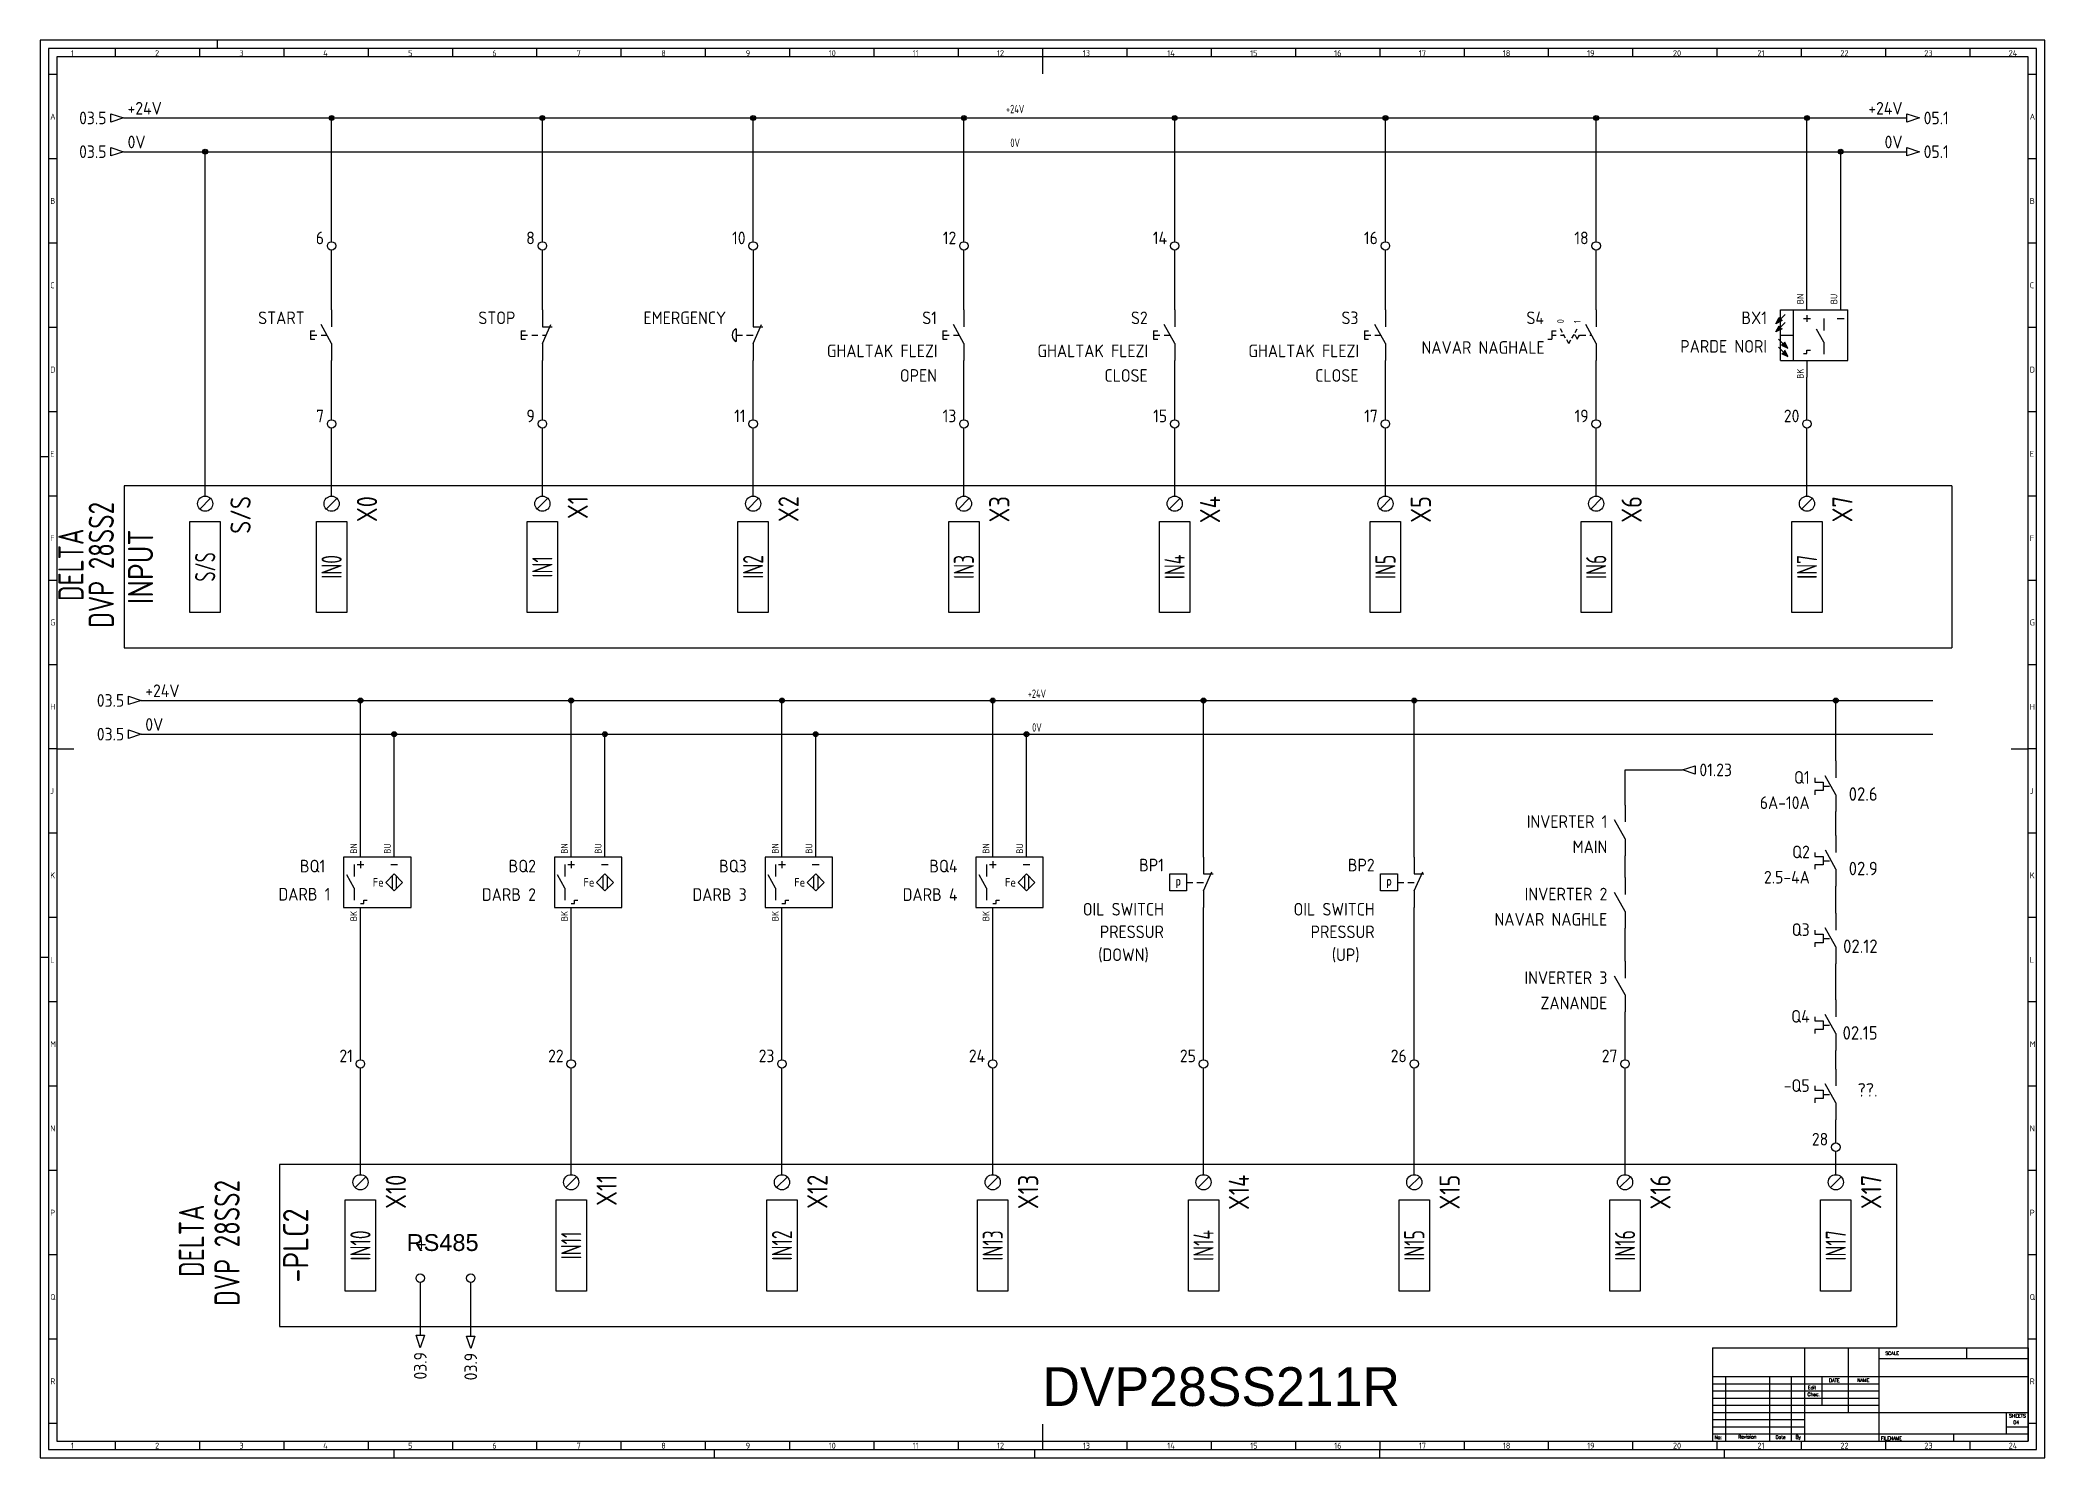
# Model space of a CAD drawing. Header units: millimetres. Extents: x -105 to 1084, y 213 to 1054.
import ezdxf
from ezdxf.enums import TextEntityAlignment as Align

# ---------------------------------------------------------------- set-up
doc = ezdxf.new("R2010")
doc.units = ezdxf.units.MM
doc.header["$LTSCALE"] = 8
for name, color, linetype in [('025', 1, 'Continuous'), ('035', 5, 'Continuous'), ('07', 7, 'Continuous'), ('DESC', 1, 'Continuous'), ('DESCCHILD', 20, 'Continuous'), ('MISC', 2, 'Continuous'), ('POS', 3, 'Continuous'), ('RED_2.5mm^2', 1, 'Continuous'), ('SYMS', 7, 'Continuous'), ('TAGS', 51, 'Continuous'), ('TERMS', 4, 'Continuous'), ('WIRENO', 70, 'Continuous'), ('WIREREF', 61, 'Continuous'), ('WIREREF_DEST', 61, 'Continuous'), ('XREF', 7, 'Continuous'), ('XREFCHILD', 134, 'Continuous')]:
    doc.layers.add(name, color=color, linetype=linetype)
doc.styles.add('ISO Proportional', font='isocp.shx')
doc.styles.add('PIN', font='simplex', dxfattribs={"width": 0.75})
doc.styles.add('WD', font='romans.shx')
doc.styles.add('WD_IEC', font='ISOCP2.shx', dxfattribs={"width": 0.9, "height": 4})

msp = doc.modelspace()

# ---------------------------------------------------------------- texts
at = {"color": 0, "attachment_point": 1}
for s, width, gutter_width, heights, insert, char_height in [('\\pxqc;{\\f@Arial Unicode MS|b0|i0|c0|p34;\\P\\pq*;  RS485}', 152, 90.2, [122.2], (104.5, 362.7), 10), ('\\W1;{\\fArial|b0|i0|c0|p34;  +}', 4.287, 12.5, [0], (118.3, 343.4), 7)]:
    msp.add_mtext_dynamic_manual_height_columns(s, width=width, gutter_width=gutter_width, heights=heights, dxfattribs=dict(at, insert=insert, char_height=char_height))
at = {"insert": (489.4, 267.1), "char_height": 23, "attachment_point": 1}
msp.add_mtext_dynamic_manual_height_columns('DVP28SS211R', width=222.035, gutter_width=1, heights=[0], dxfattribs=at)

# ---------------------------------------------------------------- blocks, each defined once
blk = doc.blocks.new('IEC_border_a0')
at = {"layer": '035', "color": 0}
for p, q in [((0, 841), (0, 0)), ((1189, 841), (0, 841)), ((44.5, 836), (44.5, 831)), ((94.5, 836), (94.5, 831)), ((105, 841), (105, 836)), ((144.5, 836), (144.5, 831)), ((194.5, 836), (194.5, 831)), ((244.5, 836), (244.5, 831)), ((294.5, 836), (294.5, 831)), ((344.5, 836), (344.5, 831)), ((394.5, 836), (394.5, 831)), ((444.5, 836), (444.5, 831)), ((494.5, 836), (494.5, 831)), ((544.5, 836), (544.5, 831)), ((594.5, 836), (594.5, 831)), ((644.5, 836), (644.5, 831)), ((694.5, 836), (694.5, 831)), ((744.5, 836), (744.5, 831)), ((794.5, 836), (794.5, 831)), ((844.5, 836), (844.5, 831)), ((894.5, 836), (894.5, 831)), ((944.5, 836), (944.5, 831)), ((994.5, 836), (994.5, 831)), ((1044.5, 836), (1044.5, 831)), ((1094.5, 836), (1094.5, 831)), ((1144.5, 836), (1144.5, 831)), ((1189, 0), (1189, 841)), ((10, 820.5), (5, 820.5)), ((1184, 820.5), (1179, 820.5)), ((10, 770.5), (5, 770.5)), ((1184, 770.5), (1179, 770.5)), ((10, 720.5), (5, 720.5)), ((1184, 720.5), (1179, 720.5)), ((10, 670.5), (5, 670.5)), ((1184, 670.5), (1179, 670.5)), ((10, 620.5), (5, 620.5)), ((1184, 620.5), (1179, 620.5)), ((0, 594), (5, 594)), ((10, 570.5), (5, 570.5)), ((1184, 570.5), (1179, 570.5)), ((10, 520.5), (5, 520.5)), ((1184, 520.5), (1179, 520.5)), ((10, 470.5), (5, 470.5)), ((1184, 470.5), (1179, 470.5)), ((10, 420.5), (5, 420.5)), ((1184, 420.5), (1179, 420.5)), ((1184, 420.5), (1179, 420.5)), ((10, 370.5), (5, 370.5)), ((1184, 370.5), (1179, 370.5)), ((10, 320.5), (5, 320.5)), ((1184, 320.5), (1179, 320.5)), ((0, 297), (5, 297)), ((10, 270.5), (5, 270.5)), ((1184, 270.5), (1179, 270.5)), ((1184, 270.5), (1179, 270.5)), ((10, 220.5), (5, 220.5)), ((1184, 220.5), (1179, 220.5)), ((10, 170.5), (5, 170.5)), ((1184, 170.5), (1179, 170.5)), ((10, 120.5), (5, 120.5)), ((1184, 120.5), (1179, 120.5)), ((10, 70.5), (5, 70.5)), ((1184, 70.5), (1179, 70.5)), ((10, 20.4), (5.1, 20.4)), ((1184, 20.4), (1179, 20.4)), ((0, 0), (1189, 0)), ((44.5, 10), (44.5, 5)), ((94.5, 10), (94.5, 5)), ((144.5, 10), (144.5, 5)), ((194.5, 10), (194.5, 5)), ((210, 0), (210, 5)), ((244.5, 10), (244.5, 5)), ((294.5, 10), (294.5, 5)), ((344.5, 10), (344.5, 5)), ((394.5, 10), (394.5, 5)), ((400, 0), (400, 5)), ((444.5, 10), (444.5, 5)), ((494.5, 10), (494.5, 5)), ((544.5, 10), (544.5, 5)), ((590, 0), (590, 5)), ((594.5, 10), (594.5, 5)), ((644.5, 10), (644.5, 5)), ((694.5, 10), (694.5, 5)), ((744.5, 10), (744.5, 5)), ((744.5, 10), (744.5, 5)), ((794.5, 10), (794.5, 5)), ((794.5, 0), (794.5, 5)), ((844.5, 10), (844.5, 5)), ((894.5, 10), (894.5, 5)), ((944.5, 10), (944.5, 5)), ((994.5, 10), (994.5, 5)), ((999, 0), (999, 5)), ((1044.5, 10), (1044.5, 5)), ((1094.5, 10), (1094.5, 5)), ((1144.5, 10), (1144.5, 5))]:
    blk.add_line(p, q, dxfattribs=at)
blk.add_lwpolyline([(10, 10), (1179, 10), (1179, 831), (10, 831)], close=True, dxfattribs=at)
at = {"layer": '07', "color": 0}
for p, q in [((594.5, 831), (594.5, 821)), ((10, 420.5), (20, 420.5)), ((1169, 420.5), (1179, 420.5)), ((594.5, 20), (594.5, 10))]:
    blk.add_line(p, q, dxfattribs=at)
blk.add_lwpolyline([(5, 5), (1184, 5), (1184, 836), (5, 836)], close=True, dxfattribs=at)
at = {"layer": '035', "color": 0, "style": 'ISO Proportional'}
for s, p in [('1', (18.3, 831.5)), ('2', (68.2, 831.5)), ('3', (118.2, 831.5)), ('4', (167.9, 831.5)), ('5', (218.3, 831.5)), ('6', (268.2, 831.5)), ('7', (318.2, 831.5)), ('8', (368.4, 831.5)), ('9', (418.5, 831.5)), ('10', (467.7, 831.5)), ('11', (517.5, 831.5)), ('12', (567.5, 831.5)), ('13', (618.4, 831.5)), ('14', (668.5, 831.5)), ('15', (717.7, 831.5)), ('16', (767.5, 831.5)), ('17', (817.7, 831.5)), ('18', (867.5, 831.5)), ('19', (917.5, 831.5)), ('20', (968.4, 831.5)), ('21', (1018.5, 831.5)), ('22', (1067.7, 831.5)), ('23', (1117.5, 831.5)), ('24', (1167.5, 831.5)), ('A', (6, 793.8)), ('A', (1180, 793.8)), ('B', (6, 743.8)), ('B', (1180, 743.8)), ('C', (6, 693.8)), ('C', (1180, 693.8)), ('D', (6, 643.8)), ('D', (1180, 643.8)), ('E', (6, 593.8)), ('E', (1180, 593.8)), ('F', (6, 543.8)), ('F', (1180, 543.8)), ('G', (6, 493.8)), ('G', (1180, 493.8)), ('H', (6, 443.8)), ('H', (1180, 443.8)), ('J', (6, 393.8)), ('J', (1180, 393.8)), ('K', (6, 343.8)), ('K', (1180, 343.8)), ('L', (6, 293.7)), ('L', (1180, 293.7)), ('M', (6, 243.7)), ('M', (1180, 243.7)), ('N', (6, 193.7)), ('N', (1180, 193.7)), ('P', (6, 143.7)), ('P', (1180, 143.7)), ('Q', (6, 93.7)), ('Q', (1180, 93.7)), ('R', (6.1, 43.7)), ('R', (1180, 43.7)), ('1', (18.3, 5.5)), ('2', (68.2, 5.5)), ('3', (118.2, 5.5)), ('4', (167.9, 5.5)), ('5', (218.3, 5.5)), ('6', (268.2, 5.5)), ('7', (318.2, 5.5)), ('8', (368.4, 5.5)), ('9', (418.5, 5.5)), ('10', (467.7, 5.5)), ('11', (517.5, 5.5)), ('12', (567.5, 5.5)), ('13', (618.4, 5.5)), ('14', (668.5, 5.5)), ('15', (717.7, 5.5)), ('16', (767.5, 5.5)), ('17', (817.7, 5.5)), ('18', (867.5, 5.5)), ('19', (917.5, 5.5)), ('20', (968.4, 5.5)), ('21', (1018.5, 5.5)), ('22', (1067.7, 5.5)), ('23', (1117.5, 5.5)), ('24', (1167.5, 5.5))]:
    blk.add_text(s, height=3.5, dxfattribs=at).set_placement(p)
blk = doc.blocks.new('IEC_tblock_a0')
at = {"layer": '035'}
for p, q in [((-106.6, 55.2), (-106.6, 17)), ((-88.4, 48.9), (0, 48.9)), ((-36.4, 55.2), (-36.4, 48.9)), ((-179.4, 38.2), (-179.4, 0)), ((-153.4, 38.2), (-153.4, 0)), ((-140.4, 38.2), (-140.4, 0)), ((-122.2, 38.2), (-122.2, 21.2)), ((-187.2, 34), (-88.4, 34)), ((-187.2, 29.8), (-88.4, 29.8)), ((-187.2, 25.5), (-88.4, 25.5)), ((-187.2, 21.2), (-88.4, 21.2)), ((-187.2, 17), (-132.6, 17)), ((-187.2, 12.8), (-132.6, 12.8)), ((-187.2, 8.5), (-132.6, 8.5)), ((-187.2, 4.2), (0, 4.2)), ((-44.2, 4.2), (-44.2, 0)), ((-13, 8.5), (0, 8.5))]:
    blk.add_line(p, q, dxfattribs=at)
at = {"layer": '07'}
for p, q in [((-187.2, 55.2), (0, 55.2)), ((-187.2, 55.2), (-187.2, 0)), ((-132.6, 55.2), (-132.6, 0)), ((-88.4, 55.2), (-88.4, 0)), ((0, 55.2), (0, 0)), ((-187.2, 38.2), (0, 38.2)), ((-132.6, 17), (0, 17)), ((-13, 17), (-13, 4.2)), ((-187.2, 0), (0, 0))]:
    blk.add_line(p, q, dxfattribs=at)
at = {"style": 'WD'}
for tag, p in [('SCALE', (-69.9, 51.1)), ('SH', (-8.7, 10.1)), ('FILENAME', (-68.1, 0.8))]:
    blk.add_attdef(tag, p, '', height=2, dxfattribs=at)
for tag, height, p in [('CKDATE', 2, (-114.9, 26.6)), ('EDDATE', 2, (-115, 30.8)), ('EDBY', 2, (-98, 30.9)), ('CKBY', 2, (-97.9, 26.3)), ('PROJDESC', 5, (-45.9, 29.2)), ('DWGDESC', 5, (-44.9, 19.7)), ('DWGNO', 3.5, (-48.5, 9.5))]:
    blk.add_attdef(tag, text='', height=height, dxfattribs=at).set_placement(p, align=Align.CENTER)
at = {"style": 'WD', "flags": 1}
blk.add_attdef('WD_TB', (-120.9, 11.9), '', height=2, dxfattribs=at)
at = {"layer": '025', "style": 'WD'}
for s, p in [('SCALE', (-80.6, 51.1)), ('NAME', (-97.7, 35.1)), ('No:', (-183.8, 1.2)), ('Revision', (-166.5, 1.5)), ('Date', (-146.8, 1.3)), ('By', (-136.3, 1.4))]:
    blk.add_text(s, height=2, dxfattribs=at).set_placement(p, align=Align.CENTER)
for s, p in [('DATE', (-118, 35)), ('Chec.', (-130.8, 26.7)), ('Edit', (-130.6, 30.7)), ('SHEETS', (-11.2, 14)), ('FILENAME', (-87.2, 0.6))]:
    blk.add_text(s, height=2, dxfattribs=at).set_placement(p)
blk = doc.blocks.new('PLCIO_F85')
blk.add_line((1036, 48), (1036, -48))
at = {"layer": 'SYMS'}
for p, q in [((-48, 48), (-48, -48)), ((1036, 48), (-48, 48)), ((-3.2, 34.3), (3.2, 40.7)), ((71.8, 34.3), (78.2, 40.7)), ((196.8, 34.3), (203.2, 40.7)), ((321.8, 34.3), (328.2, 40.7)), ((446.8, 34.3), (453.2, 40.7)), ((571.8, 34.3), (578.2, 40.7)), ((696.8, 34.3), (703.2, 40.7)), ((821.8, 34.3), (828.2, 40.7)), ((946.8, 34.3), (953.2, 40.7)), ((-9, -27), (-9, 27)), ((-9, 27), (9, 27)), ((9, 27), (9, -27)), ((66, -27), (66, 27)), ((66, 27), (84, 27)), ((84, 27), (84, -27)), ((191, -27), (191, 27)), ((191, 27), (209, 27)), ((209, 27), (209, -27)), ((316, -27), (316, 27)), ((316, 27), (334, 27)), ((334, 27), (334, -27)), ((441, -27), (441, 27)), ((441, 27), (459, 27)), ((459, 27), (459, -27)), ((566, -27), (566, 27)), ((566, 27), (584, 27)), ((584, 27), (584, -27)), ((691, -27), (691, 27)), ((691, 27), (709, 27)), ((709, 27), (709, -27)), ((816, -27), (816, 27)), ((816, 27), (834, 27)), ((834, 27), (834, -27)), ((941, -27), (941, 27)), ((941, 27), (959, 27)), ((959, 27), (959, -27)), ((9, -27), (-9, -27)), ((84, -27), (66, -27)), ((209, -27), (191, -27)), ((334, -27), (316, -27)), ((459, -27), (441, -27)), ((584, -27), (566, -27)), ((709, -27), (691, -27)), ((834, -27), (816, -27)), ((959, -27), (941, -27)), ((-48, -48), (1036, -48))]:
    blk.add_line(p, q, dxfattribs=at)
for centre in [(0, 37.5), (75, 37.5), (200, 37.5), (325, 37.5), (450, 37.5), (575, 37.5), (700, 37.5), (825, 37.5), (950, 37.5)]:
    blk.add_circle(centre, 4.5, dxfattribs=at)
at = {"layer": 'SYMS', "style": 'WD_IEC', "width": 0.9}
for tag, p in [('TERMDESC01', (6.2, 60)), ('TERMDESC02', (81.2, 60)), ('TERMDESC03', (206.2, 60)), ('TERMDESC04', (331.2, 60)), ('TERMDESC05', (456.2, 60)), ('TERMDESC06', (581.2, 60)), ('TERMDESC07', (706.2, 60)), ('TERMDESC08', (831.2, 60)), ('TERMDESC09', (956.2, 60))]:
    blk.add_attdef(tag, text='', height=12, rotation=90, dxfattribs=at).set_placement(p, align=Align.TOP_LEFT)
at = {"layer": 'SYMS', "style": 'WD_IEC', "width": 0.9, "flags": 1}
for tag, p in [('X2TERM01', (0, 42)), ('X2TERM02', (75, 42)), ('X2TERM03', (200, 42)), ('X2TERM04', (325, 42)), ('X2TERM05', (450, 42)), ('X2TERM06', (575, 42)), ('X2TERM07', (700, 42)), ('X2TERM08', (825, 42)), ('X2TERM09', (950, 42))]:
    blk.add_attdef(tag, text='', height=1.92, rotation=90, dxfattribs=at).set_placement(p, align=Align.RIGHT)
at = {"layer": 'SYMS', "style": 'WD_IEC', "width": 0.9}
for tag, p in [('TERM01', (15, 42)), ('TERM02', (90, 42)), ('TERM03', (215, 42)), ('TERM04', (340, 42)), ('TERM05', (465, 42)), ('TERM06', (590, 42)), ('TERM07', (715, 42)), ('TERM08', (840, 42)), ('TERM09', (965, 42))]:
    blk.add_attdef(tag, text='', height=12, rotation=90, dxfattribs=at).set_placement(p, align=Align.TOP_RIGHT)
at = {"layer": 'SYMS', "style": 'WD_IEC'}
for tag, width, p in [('INST', 0.8, (-159, 0)), ('MFG', 0.8, (-123, 0)), ('CAT', 0.8, (-105, 0)), ('LINE1', 0.9, (-87, 0)), ('LINE2', 0.9, (-69, 0)), ('DESC', 0.9, (-50.8, 0)), ('TAG', 0.9, (-30.9, 0)), ('LOC', 0.8, (-141, 0))]:
    blk.add_attdef(tag, text='', height=15, rotation=90, dxfattribs=dict(at, width=width)).set_placement(p, align=Align.CENTER)
at = {"layer": 'SYMS', "style": 'WD_IEC', "width": 0.7}
for tag, p in [('TAGA01', (0, 0)), ('TAGA02', (75, 0)), ('TAGA03', (200, 0)), ('TAGA04', (325, 0)), ('TAGA05', (450, 0)), ('TAGA06', (575, 0)), ('TAGA07', (700, 0)), ('TAGA08', (825, 0)), ('TAGA09', (950, 0))]:
    blk.add_attdef(tag, text='', height=12, rotation=90, dxfattribs=at).set_placement(p, align=Align.MIDDLE_CENTER)
at = {"layer": 'SYMS', "linetype": 'Continuous', "style": 'WD_IEC', "width": 0.9, "flags": 9}
blk.add_attdef('ASSYCODE', text='', height=1.92, rotation=90, dxfattribs=at).set_placement((-102.9, -22.1), align=Align.CENTER)
at = {"layer": 'SYMS', "style": 'WD_IEC', "width": 0.9}
for tag, p in [('DESCA01', (-9, -111)), ('DESCB01', (9, -111)), ('DESCC01', (27, -111)), ('DESCD01', (45, -111)), ('DESCE01', (63, -111)), ('DESCA02', (66, -111)), ('DESCB02', (84, -111)), ('DESCC02', (102, -111)), ('DESCD02', (120, -111)), ('DESCE02', (138, -111)), ('DESCA03', (191, -111)), ('DESCB03', (209, -111)), ('DESCC03', (227, -111)), ('DESCD03', (245, -111)), ('DESCE03', (263, -111)), ('DESCA04', (316, -111)), ('DESCB04', (334, -111)), ('DESCC04', (352, -111)), ('DESCD04', (370, -111)), ('DESCE04', (388, -111)), ('DESCA05', (441, -111)), ('DESCB05', (459, -111)), ('DESCC05', (477, -111)), ('DESCD05', (495, -111)), ('DESCE05', (513, -111)), ('DESCA06', (566, -111)), ('DESCB06', (584, -111)), ('DESCC06', (602, -111)), ('DESCD06', (620, -111)), ('DESCE06', (638, -111)), ('DESCA07', (691, -111)), ('DESCB07', (709, -111)), ('DESCC07', (727, -111)), ('DESCD07', (745, -111)), ('DESCE07', (763, -111)), ('DESCA08', (816, -111)), ('DESCB08', (834, -111)), ('DESCC08', (852, -111)), ('DESCD08', (870, -111)), ('DESCE08', (888, -111)), ('DESCA09', (941, -111)), ('DESCB09', (959, -111)), ('DESCC09', (977, -111)), ('DESCD09', (995, -111)), ('DESCE09', (1013, -111))]:
    blk.add_attdef(tag, text='', height=15, rotation=90, dxfattribs=at).set_placement(p, align=Align.RIGHT)
blk = doc.blocks.new('WDDOT')
for radius in [0.72, 0.449, 0.223]:
    blk.add_circle((0, 0), radius)
blk = doc.blocks.new('VPB12')
for p, q in [((0, 7.5), (0, 2.5)), ((-6.25, 1.25), (-6.25, -1.25)), ((-6.25, 1.25), (-5, 1.25)), ((-6.25, 0), (-4.38, 0)), ((-3.12, 0), (-1.39, 0)), ((0, -2.5), (2.5, 3.12)), ((0, 2.5), (2.87, 2.5)), ((0, 0), (1.11, 0)), ((-6.25, -1.25), (-5, -1.25)), ((0, -2.5), (0, -7.5))]:
    blk.add_line(p, q)
at = {"style": 'WD_IEC'}
for tag, p in [('INST', (-8, 10.25)), ('LOC', (-8, 6.75)), ('TAG1', (-8, 3.25)), ('DESC2', (-8, -13.85)), ('DESC1', (-8, -10.35)), ('DESC3', (-8, -17.35))]:
    blk.add_attdef(tag, text='', height=2.5, dxfattribs=at).set_placement(p, align=Align.RIGHT)
blk.add_attdef('TERM01', text='', height=2, rotation=90, dxfattribs=at).set_placement((-1, 7.5), align=Align.RIGHT)
at = {"style": 'WD_IEC', "flags": 1}
for tag, p, height in [('X2TERM01', (0, 7.5), 0.32), ('CONTACT', (0.5, 4.5), 1), ('X1LINK', (1.5, 0), 0.32), ('COMMON', (1.75, 3.25), 1), ('ASSYCODE', (1, -4), 1), ('FAMILY', (1, -5.5), 1), ('X8TERM02', (0, -7.5), 0.32), ('CATDESC', (1, -7), 1)]:
    blk.add_attdef(tag, p, '', height=height, dxfattribs=at)
at = {"style": 'WD_IEC', "flags": 9}
for tag, p in [('MFG', (-8.5, -0.25)), ('CAT', (-8.5, -2.75))]:
    blk.add_attdef(tag, text='', height=1.5, dxfattribs=at).set_placement(p, align=Align.RIGHT)
at = {"style": 'WD_IEC'}
blk.add_attdef('TERM02', (-1, -7.5), '', height=2, rotation=90, dxfattribs=at)
at = {"lineweight": 15, "style": 'WD_IEC'}
blk.add_attdef('XREF', text='', height=2.5, dxfattribs=at).set_placement((-8, -6.35), align=Align.RIGHT)
blk = doc.blocks.new('VPB12M')
for p, q in [((0, 7.5), (0, 2.5)), ((-5, 1.875), (-5, -1.875)), ((-5, 0), (-3.125, 0)), ((-1.94444, 0), (0, 0)), ((0, -2.5), (2.5, 3.125)), ((0, 2.5), (2.8678, 2.5)), ((0, -2.5), (0, -7.5))]:
    blk.add_line(p, q)
blk.add_arc((-4.21875, 0), 2.03125, 112.61986495, 247.38013505)
at = {"style": 'WD_IEC'}
for tag, p in [('INST', (-8, 10.25)), ('LOC', (-8, 6.75)), ('TAG1', (-8, 3.25)), ('DESC2', (-8, -13.85)), ('DESC1', (-8, -10.35)), ('DESC3', (-8, -17.35))]:
    blk.add_attdef(tag, text='', height=2.5, dxfattribs=at).set_placement(p, align=Align.RIGHT)
blk.add_attdef('TERM01', text='', height=2, rotation=90, dxfattribs=at).set_placement((-1, 7.5), align=Align.RIGHT)
at = {"style": 'WD_IEC', "flags": 1}
for tag, p, height in [('X2TERM01', (0, 7.5), 0.32), ('CONTACT', (0.5, 4.5), 1), ('X1LINK', (1.5, 0), 0.32), ('COMMON', (1.75, 3.25), 1), ('ASSYCODE', (1, -4), 1), ('FAMILY', (1, -5.5), 1), ('X8TERM02', (0, -7.5), 0.32), ('CATDESC', (1, -7), 1)]:
    blk.add_attdef(tag, p, '', height=height, dxfattribs=at)
at = {"style": 'WD_IEC', "flags": 9}
for tag, p in [('MFG', (-8.5, -0.25)), ('CAT', (-8.5, -2.75))]:
    blk.add_attdef(tag, text='', height=1.5, dxfattribs=at).set_placement(p, align=Align.RIGHT)
at = {"style": 'WD_IEC'}
blk.add_attdef('TERM02', (-1, -7.5), '', height=2, rotation=90, dxfattribs=at)
at = {"lineweight": 15, "style": 'WD_IEC'}
blk.add_attdef('XREF', text='', height=2.5, dxfattribs=at).set_placement((-8, -6.35), align=Align.RIGHT)
blk = doc.blocks.new('HA1S1')
blk.add_lwpolyline([(0, 1.25), (3.75, 0), (0, -1.25)], close=True)
at = {"style": 'WD_IEC'}
for tag, height, flags, p in [('WIRENO', 2.5, 8, (-1.25, 1)), ('SIGCODE', 1, 1, (5, 1.8))]:
    blk.add_attdef(tag, text='', height=height, dxfattribs=dict(at, flags=flags)).set_placement(p, align=Align.RIGHT)
at = {"style": 'WD_IEC', "flags": 1}
blk.add_attdef('X4TERM01', (0, 0), '', height=0.32, dxfattribs=at)
at = {"style": 'WD_IEC'}
blk.add_attdef('XREF', text='', height=2.5, dxfattribs=at).set_placement((5, 0), align=Align.MIDDLE_LEFT)
blk.add_attdef('DESC1', text='', height=2.5, dxfattribs=at).set_placement((-1.25, -1), align=Align.TOP_RIGHT)
blk = doc.blocks.new('VPB11')
for p, q in [((0, 7.5), (0, 2.5)), ((-6.25, 1.25), (-6.25, -1.25)), ((-6.25, 1.25), (-5, 1.25)), ((-6.25, 0), (-4.375, 0)), ((0, -2.5), (-3.125, 3.125)), ((-3.125, 0), (-1.389, 0)), ((-6.25, -1.25), (-5, -1.25)), ((0, -2.5), (0, -7.5))]:
    blk.add_line(p, q)
at = {"style": 'WD_IEC'}
for tag, p in [('INST', (-8, 10.25)), ('LOC', (-8, 6.75)), ('TAG1', (-8, 3.25)), ('DESC2', (-8, -13.85)), ('DESC1', (-8, -10.35)), ('DESC3', (-8, -17.35))]:
    blk.add_attdef(tag, text='', height=2.5, dxfattribs=at).set_placement(p, align=Align.RIGHT)
blk.add_attdef('TERM01', text='', height=2, rotation=90, dxfattribs=at).set_placement((-1, 7.5), align=Align.RIGHT)
at = {"style": 'WD_IEC', "flags": 1}
for tag, p, height in [('X2TERM01', (0, 7.5), 0.32), ('X1LINK', (0, 0), 0.32), ('CONTACT', (0.5, 4.5), 1), ('COMMON', (1.75, 3.25), 1), ('ASSYCODE', (1, -4), 1), ('FAMILY', (1, -5.5), 1), ('X8TERM02', (0, -7.5), 0.32), ('CATDESC', (1, -7), 1)]:
    blk.add_attdef(tag, p, '', height=height, dxfattribs=at)
at = {"style": 'WD_IEC', "flags": 9}
for tag, p in [('MFG', (-8.5, -0.25)), ('CAT', (-8.5, -2.75))]:
    blk.add_attdef(tag, text='', height=1.5, dxfattribs=at).set_placement(p, align=Align.RIGHT)
at = {"style": 'WD_IEC'}
blk.add_attdef('TERM02', (-1, -7.5), '', height=2, rotation=90, dxfattribs=at)
at = {"lineweight": 15, "style": 'WD_IEC'}
blk.add_attdef('XREF', text='', height=2.5, dxfattribs=at).set_placement((-8, -6.35), align=Align.RIGHT)
blk = doc.blocks.new('VT0_02')
blk.add_circle((0, 0), 1.25)
at = {"style": 'WD_IEC'}
blk.add_attdef('TAG1', text='', height=2.5, dxfattribs=at).set_placement((-0.5, 1.75), align=Align.RIGHT)
at = {"style": 'WD_IEC', "flags": 1}
for tag, p in [('X4TERM01', (-1.25, 0)), ('X2TERM01', (0, 1.25)), ('X1TERM01', (1.25, 0)), ('X8TERM01', (0, -1.25))]:
    blk.add_attdef(tag, p, '', height=0.32, dxfattribs=at)
blk = doc.blocks.new('VT0002')
blk.add_circle((0, 0), 1.25)
at = {"style": 'WD_IEC'}
for tag, p in [('INST', (-2.25, 6.5)), ('LOC', (-2.25, 3.5)), ('DESC1', (-2.25, -6.25)), ('DESC3', (-2.25, -12.25)), ('DESC2', (-2.25, -9.25))]:
    blk.add_attdef(tag, text='', height=2.5, dxfattribs=at).set_placement(p, align=Align.RIGHT)
at = {"style": 'WD_IEC', "flags": 1}
for tag, p, height in [('ASSYCODE', (2.75, 10.75), 1), ('CATDESC', (2.75, 9.25), 1), ('MFG', (2.75, 7.25), 1.5), ('CAT', (2.75, 4.75), 1.5), ('X4PIN01', (-1.25, 1), 0.25), ('X4TERM01', (-1.25, 0), 0.25), ('X4TERMDESC01', (-1.25, 0.5), 0.4), ('STRIPSEQ', (0, 0), 0.025), ('X2PIN01', (0, 2.25), 0.25), ('X2TERM01', (0, 1.25), 0.25), ('X8PIN01', (0, -0.25), 0.25), ('X2TERMDESC01', (0, 1.75), 0.4), ('X1PIN01', (1.25, 1), 0.25), ('X1TERM01', (1.25, 0), 0.25), ('X1TERMDESC01', (1.25, 0.5), 0.4), ('LINKTERM', (0, -0.04), 0.025), ('X8TERM01', (0, -1.25), 0.25), ('X8TERMDESC01', (0, -0.75), 0.4)]:
    blk.add_attdef(tag, p, '', height=height, dxfattribs=at)
at = {"style": 'WD_IEC', "flags": 8}
for tag, height, p in [('TAGSTRIP', 2.5, (-2.25, 0.5)), ('TERM01', 2, (-2.25, -3.25))]:
    blk.add_attdef(tag, text='', height=height, dxfattribs=at).set_placement(p, align=Align.RIGHT)
blk = doc.blocks.new('VSS112')
for p, q in [((0, 7.5), (0, 2.5)), ((-13.12, 1.25), (-11.88, 1.25)), ((-13.12, 1.25), (-13.12, -1.25)), ((-13.12, 0), (-11.88, 0)), ((-10, 0.75), (-10.62, 1.83)), ((-10.62, 0), (-9.57, 0)), ((-9.06, -0.88), (-9.69, 0.21)), ((-7.19, -0.88), (-6.56, 0.21)), ((-6.25, 0), (-6.68, 0)), ((-6.25, 0.75), (-5.62, 1.83)), ((-6.25, 0), (-5.62, -1.25)), ((-5.62, -1.25), (-5, 0)), ((-5, 0), (-3.12, 0)), ((0, -2.5), (-3.12, 3.12)), ((-1.88, 0), (-1.39, 0)), ((-14.38, -1.25), (-13.12, -1.25)), ((-8.12, -2.5), (-8.75, -1.42)), ((-8.12, -2.5), (-7.5, -1.42)), ((0, -2.5), (0, -7.5))]:
    blk.add_line(p, q)
at = {"style": 'WD_IEC'}
for tag, p in [('INST', (-15.5, 9.25)), ('LOC', (-15.5, 6.25)), ('TAG1', (-15.5, 3.25)), ('DESC2', (-15.5, -12.35)), ('DESC1', (-15.5, -9.35)), ('DESC3', (-15.5, -15.35))]:
    blk.add_attdef(tag, text='', height=2.5, dxfattribs=at).set_placement(p, align=Align.RIGHT)
at = {"style": 'WD_IEC', "flags": 8}
for tag, p in [('POS1', (-10.62, 3.5)), ('POS2', (-5.62, 3.5))]:
    blk.add_attdef(tag, text='', height=2, rotation=90, dxfattribs=at).set_placement(p, align=Align.MIDDLE_LEFT)
at = {"style": 'WD_IEC'}
blk.add_attdef('TERM01', text='', height=2, rotation=90, dxfattribs=at).set_placement((-1, 7.5), align=Align.RIGHT)
at = {"style": 'WD_IEC', "flags": 1}
for tag, p, height in [('X2TERM01', (0, 7.5), 0.32), ('X1LINK', (0, 0), 0.32), ('CONTACT', (0.5, 4.5), 1), ('COMMON', (1.75, 3.25), 1), ('X8TERM02', (0, -7.5), 0.32), ('ASSYCODE', (1, -9), 1), ('FAMILY', (1, -10.5), 1), ('CATDESC', (1, -12), 1)]:
    blk.add_attdef(tag, p, '', height=height, dxfattribs=at)
at = {"style": 'WD_IEC', "flags": 9}
for tag, p in [('MFG', (-16, -0.25)), ('CAT', (-16, -2.75))]:
    blk.add_attdef(tag, text='', height=1.5, dxfattribs=at).set_placement(p, align=Align.RIGHT)
at = {"style": 'WD_IEC'}
blk.add_attdef('TERM02', (-1, -7.5), '', height=2, rotation=90, dxfattribs=at)
at = {"lineweight": 15, "style": 'WD_IEC'}
blk.add_attdef('XREF', text='', height=2.5, dxfattribs=at).set_placement((-15.5, -6.35), align=Align.RIGHT)
blk.add_attdef('STATE', (1.25, -6.35), '', height=2.5, dxfattribs=at)
blk = doc.blocks.new('VPE11B16')
for p, q in [((0, 7.5), (0, 12.5)), ((10, 7.5), (10, 12.5)), ((-7.85, -7.5), (-7.85, 7.5)), ((-7.85, 7.5), (12.15, 7.5)), ((-7.83, 4.75), (-6.47, 6.11)), ((-4.1, 7.5), (-4.1, -7.5)), ((12.15, -7.5), (12.15, 7.5)), ((-9.2, 3.39), (-8.29, 5.2)), ((-7.38, 4.29), (-9.2, 3.39)), ((-9.2, 0.98), (-8.29, 2.8)), ((-7.38, 1.89), (-9.2, 0.98)), ((-8.29, 5.2), (-7.38, 4.29)), ((-7.85, 0), (-4.1, 0)), ((-7.83, 2.34), (-6.47, 3.71)), ((-1, 4.94), (1, 4.94)), ((0, 5.94), (0, 3.94)), ((5, -2.12), (2.81, 1.81)), ((5, 4.88), (5, 1.38)), ((9, 4.94), (11, 4.94)), ((-7.06, -2.56), (-8.42, -1.2)), ((-7.06, -4.97), (-8.42, -3.6)), ((-6.61, -2.11), (-7.52, -3.02)), ((-7.52, -3.02), (-5.7, -3.92)), ((-7.52, -5.42), (-5.7, -6.33)), ((-5.7, -3.92), (-6.61, -2.11)), ((-5.7, -6.33), (-6.61, -4.51)), ((-1, -5.43), (0, -5.43)), ((0, -5.43), (0, -4.43)), ((0, -4.43), (1, -4.43)), ((5, -2.12), (5, -5.62)), ((-7.85, -7.5), (12.15, -7.5)), ((0, -7.5), (0, -12.5))]:
    blk.add_line(p, q)
for points in [[(-8.29, 5.2), (-7.38, 4.29), (-9.2, 3.39)], [(-8.29, 2.8), (-7.38, 1.89), (-9.2, 0.98)], [(-6.61, -2.11), (-7.52, -3.02), (-5.7, -3.92)], [(-6.61, -4.51), (-7.52, -5.42), (-5.7, -6.33)]]:
    blk.add_solid(points)
at = {"style": 'WD_IEC'}
for tag, p in [('INST', (-11.85, 12)), ('LOC', (-11.85, 8)), ('XREF', (-11.85, -1.35)), ('TAG1', (-11.85, 3.25)), ('DESC1', (-11.85, -5.2)), ('DESC3', (-11.85, -13.2)), ('DESC2', (-11.85, -9.2))]:
    blk.add_attdef(tag, text='', height=2.5, dxfattribs=at).set_placement(p, align=Align.RIGHT)
for tag, p in [('TERM01', (-1, 12.23)), ('TERM02', (9, 12.23))]:
    blk.add_attdef(tag, text='', height=2, rotation=90, dxfattribs=at).set_placement(p, align=Align.RIGHT)
at = {"style": 'WD_IEC', "flags": 1}
for tag, p, height in [('X2TERM01', (0, 12.5), 0.32), ('X2TERM02', (10, 12.5), 0.32), ('MFG', (12.69, 6.06), 1.5), ('X4LINK', (-7.85, 0), 0.32), ('X1LINK', (12.15, 0), 0.32), ('CAT', (12.69, 3.56), 1.5), ('ASSYCODE', (12.76, -4.38), 1), ('FAMILY', (12.76, -5.88), 1), ('CATDESC', (12.76, -7.38), 1), ('X8TERM03', (0, -12.5), 0.32)]:
    blk.add_attdef(tag, p, '', height=height, dxfattribs=at)
at = {"style": 'WD_IEC'}
blk.add_attdef('TERM03', (-1, -12.96), '', height=2, rotation=90, dxfattribs=at)
blk = doc.blocks.new('PLCIO_1346')
blk.add_line((911, 48), (911, -48))
at = {"layer": 'SYMS'}
for p, q in [((-48, 48), (-48, -48)), ((911, 48), (-48, 48)), ((-3.2, 34.3), (3.2, 40.7)), ((121.8, 34.3), (128.2, 40.7)), ((246.8, 34.3), (253.2, 40.7)), ((371.8, 34.3), (378.2, 40.7)), ((496.8, 34.3), (503.2, 40.7)), ((621.8, 34.3), (628.2, 40.7)), ((746.8, 34.3), (753.2, 40.7)), ((871.8, 34.3), (878.2, 40.7)), ((-9, -27), (-9, 27)), ((-9, 27), (9, 27)), ((9, 27), (9, -27)), ((116, -27), (116, 27)), ((116, 27), (134, 27)), ((134, 27), (134, -27)), ((241, -27), (241, 27)), ((241, 27), (259, 27)), ((259, 27), (259, -27)), ((366, -27), (366, 27)), ((366, 27), (384, 27)), ((384, 27), (384, -27)), ((491, -27), (491, 27)), ((491, 27), (509, 27)), ((509, 27), (509, -27)), ((616, -27), (616, 27)), ((616, 27), (634, 27)), ((634, 27), (634, -27)), ((741, -27), (741, 27)), ((741, 27), (759, 27)), ((759, 27), (759, -27)), ((866, -27), (866, 27)), ((866, 27), (884, 27)), ((884, 27), (884, -27)), ((9, -27), (-9, -27)), ((134, -27), (116, -27)), ((259, -27), (241, -27)), ((384, -27), (366, -27)), ((509, -27), (491, -27)), ((634, -27), (616, -27)), ((759, -27), (741, -27)), ((884, -27), (866, -27)), ((-48, -48), (911, -48))]:
    blk.add_line(p, q, dxfattribs=at)
for centre in [(0, 37.5), (125, 37.5), (250, 37.5), (375, 37.5), (500, 37.5), (625, 37.5), (750, 37.5), (875, 37.5)]:
    blk.add_circle(centre, 4.5, dxfattribs=at)
at = {"layer": 'SYMS', "style": 'WD_IEC', "width": 0.9}
for tag, p in [('TERMDESC01', (6.2, 60)), ('TERMDESC02', (131.2, 60)), ('TERMDESC03', (256.2, 60)), ('TERMDESC04', (381.2, 60)), ('TERMDESC05', (506.2, 60)), ('TERMDESC06', (631.2, 60)), ('TERMDESC07', (756.2, 60)), ('TERMDESC08', (881.2, 60))]:
    blk.add_attdef(tag, text='', height=12, rotation=90, dxfattribs=at).set_placement(p, align=Align.TOP_LEFT)
at = {"layer": 'SYMS', "style": 'WD_IEC', "width": 0.9, "flags": 1}
for tag, p in [('X2TERM01', (0, 42)), ('X2TERM02', (125, 42)), ('X2TERM03', (250, 42)), ('X2TERM04', (375, 42)), ('X2TERM05', (500, 42)), ('X2TERM06', (625, 42)), ('X2TERM07', (750, 42)), ('X2TERM08', (875, 42))]:
    blk.add_attdef(tag, text='', height=1.92, rotation=90, dxfattribs=at).set_placement(p, align=Align.RIGHT)
at = {"layer": 'SYMS', "style": 'WD_IEC', "width": 0.9}
for tag, p in [('TERM01', (15, 42)), ('TERM02', (140, 42)), ('TERM03', (265, 42)), ('TERM04', (390, 42)), ('TERM05', (515, 42)), ('TERM06', (640, 42)), ('TERM07', (765, 42)), ('TERM08', (890, 42))]:
    blk.add_attdef(tag, text='', height=12, rotation=90, dxfattribs=at).set_placement(p, align=Align.TOP_RIGHT)
at = {"layer": 'SYMS', "style": 'WD_IEC'}
for tag, width, p in [('INST', 0.8, (-159, 0)), ('MFG', 0.8, (-123, 0)), ('CAT', 0.8, (-105, 0)), ('LINE1', 0.9, (-87, 0)), ('LINE2', 0.9, (-69, 0)), ('DESC', 0.9, (-50.8, 0)), ('TAG', 0.9, (-30.9, 0)), ('LOC', 0.8, (-141, 0))]:
    blk.add_attdef(tag, text='', height=15, rotation=90, dxfattribs=dict(at, width=width)).set_placement(p, align=Align.CENTER)
at = {"layer": 'SYMS', "style": 'WD_IEC', "width": 0.7}
for tag, p in [('TAGA01', (0, 0)), ('TAGA02', (125, 0)), ('TAGA03', (250, 0)), ('TAGA04', (375, 0)), ('TAGA05', (500, 0)), ('TAGA06', (625, 0)), ('TAGA07', (750, 0)), ('TAGA08', (875, 0))]:
    blk.add_attdef(tag, text='', height=12, rotation=90, dxfattribs=at).set_placement(p, align=Align.MIDDLE_CENTER)
at = {"layer": 'SYMS', "linetype": 'Continuous', "style": 'WD_IEC', "width": 0.9, "flags": 9}
blk.add_attdef('ASSYCODE', text='', height=1.92, rotation=90, dxfattribs=at).set_placement((-102.9, -22.1), align=Align.CENTER)
at = {"layer": 'SYMS', "style": 'WD_IEC', "width": 0.9}
for tag, p in [('DESCA01', (-9, -111)), ('DESCB01', (9, -111)), ('DESCC01', (27, -111)), ('DESCD01', (45, -111)), ('DESCE01', (63, -111)), ('DESCA02', (116, -111)), ('DESCB02', (134, -111)), ('DESCC02', (152, -111)), ('DESCD02', (170, -111)), ('DESCE02', (188, -111)), ('DESCA03', (241, -111)), ('DESCB03', (259, -111)), ('DESCC03', (277, -111)), ('DESCD03', (295, -111)), ('DESCE03', (313, -111)), ('DESCA04', (366, -111)), ('DESCB04', (384, -111)), ('DESCC04', (402, -111)), ('DESCD04', (420, -111)), ('DESCE04', (438, -111)), ('DESCA05', (491, -111)), ('DESCB05', (509, -111)), ('DESCC05', (527, -111)), ('DESCD05', (545, -111)), ('DESCE05', (563, -111)), ('DESCA06', (616, -111)), ('DESCB06', (634, -111)), ('DESCC06', (652, -111)), ('DESCD06', (670, -111)), ('DESCE06', (688, -111)), ('DESCA07', (741, -111)), ('DESCB07', (759, -111)), ('DESCC07', (777, -111)), ('DESCD07', (795, -111)), ('DESCE07', (813, -111)), ('DESCA08', (866, -111)), ('DESCB08', (884, -111)), ('DESCC08', (902, -111)), ('DESCD08', (920, -111)), ('DESCE08', (938, -111))]:
    blk.add_attdef(tag, text='', height=15, rotation=90, dxfattribs=at).set_placement(p, align=Align.RIGHT)
blk = doc.blocks.new('VPX11IN3')
for p, q in [((0, 6.25), (0, 4.25)), ((-1.875, -1.75), (-4.0625, 2.1875)), ((-1.875, 5.25), (-1.875, 1.75)), ((-1, 5.25), (1, 5.25)), ((9, 5.25), (11, 5.25)), ((9.375, 1.875), (9.375, -1.875)), ((10.625, 1.875), (10.625, -1.875)), ((-1.875, -1.75), (-1.875, -5.25)), ((1, -6.25), (1, -5.25)), ((1, -5.25), (2, -5.25)), ((0, -6.25), (1, -6.25))]:
    blk.add_line(p, q)
for points in [[(-5, -7.5), (15, -7.5), (15, 7.5), (-5, 7.5)], [(10, 2.5), (12.5, 0), (10, -2.5), (7.5, 0)]]:
    blk.add_lwpolyline(points, close=True)
at = {"style": 'WD_IEC'}
blk.add_text('Fe', height=2.5, dxfattribs=at).set_placement((6.875, 0), align=Align.MIDDLE_RIGHT)
for tag, p in [('INST', (-6.75, 10.25)), ('LOC', (-6.75, 6.75)), ('TAG1', (-6.75, 3.25)), ('DESC1', (-6.75, -5.2)), ('DESC3', (-6.75, -12.2)), ('DESC2', (-6.75, -8.7)), ('WDTAGALT', (-6.25, -15.125))]:
    blk.add_attdef(tag, text='', height=2.5, dxfattribs=at).set_placement(p, align=Align.RIGHT)
for tag, p in [('TERM02', (-1, 8.5)), ('TERM03', (9, 8.5))]:
    blk.add_attdef(tag, p, '', height=2, rotation=90, dxfattribs=at)
at = {"style": 'WD_IEC', "flags": 1}
for tag, p, height in [('X2TERM02', (0, 7.5), 0.32), ('X2TERM03', (10, 7.5), 0.32), ('MFG', (17.75, 6.5), 1.5), ('CAT', (17.75, 4), 1.5), ('ASSYCODE', (16, -4), 1), ('FAMILY', (16, -5.5), 1), ('X8TERM01', (0, -7.5), 0.32), ('CATDESC', (16, -7), 1)]:
    blk.add_attdef(tag, p, '', height=height, dxfattribs=at)
at = {"lineweight": 15, "style": 'WD_IEC'}
blk.add_attdef('XREF', text='', height=2.5, dxfattribs=at).set_placement((-6.75, -1.35), align=Align.RIGHT)
at = {"style": 'WD_IEC'}
blk.add_attdef('TERM01', text='', height=2, rotation=90, dxfattribs=at).set_placement((-1, -8.5), align=Align.RIGHT)
blk = doc.blocks.new('VPS12')
for p, q in [((0, 7.5), (0, 2.5)), ((-5, 0), (-3.12, 0)), ((-1.94, 0), (0, 0)), ((0, -2.5), (2.5, 3.12)), ((0, 2.5), (2.87, 2.5)), ((0, -2.5), (0, -7.5))]:
    blk.add_line(p, q)
blk.add_lwpolyline([(-5, 2.5), (-5, -2.5), (-10, -2.5), (-10, 2.5)], close=True)
at = {"style": 'PIN', "width": 0.75}
blk.add_text('p', height=2.5, dxfattribs=at).set_placement((-7.5, 0), align=Align.MIDDLE)
at = {"style": 'WD_IEC'}
for tag, p in [('INST', (-11.75, 10.25)), ('LOC', (-11.75, 6.75)), ('RATING1', (-11.75, -1.35)), ('TAG1', (-11.75, 3.25)), ('DESC2', (-11.75, -13.35)), ('DESC1', (-11.75, -9.85)), ('DESC3', (-11.75, -16.85))]:
    blk.add_attdef(tag, text='', height=2.5, dxfattribs=at).set_placement(p, align=Align.RIGHT)
blk.add_attdef('TERM01', text='', height=2, rotation=90, dxfattribs=at).set_placement((-1, 7.5), align=Align.RIGHT)
at = {"style": 'WD_IEC', "flags": 1}
for tag, p, height in [('X2TERM01', (0, 7.5), 0.32), ('MFG', (2.75, 6.5), 1.5), ('X1LINK', (1.74, 0), 0.32), ('CAT', (2.75, 4), 1.5), ('ASSYCODE', (1, -4), 1), ('CONTACT', (1, -2.5), 1), ('FAMILY', (1, -5.5), 1), ('COMMON', (2.25, -3.75), 1), ('X8TERM02', (0, -7.5), 0.32), ('CATDESC', (1, -7), 1)]:
    blk.add_attdef(tag, p, '', height=height, dxfattribs=at)
at = {"style": 'WD_IEC'}
blk.add_attdef('TERM02', (-1, -7.5), '', height=2, rotation=90, dxfattribs=at)
at = {"lineweight": 15, "style": 'WD_IEC'}
for tag, p in [('XREF', (-11.75, -6)), ('WDTAGALT', (-11.5, -20))]:
    blk.add_attdef(tag, text='', height=2.5, dxfattribs=at).set_placement(p, align=Align.RIGHT)
blk = doc.blocks.new('VOL21')
for p, q in [((0, 7.5), (0, 2.5)), ((-6.25, 2.5), (-6.25, 1.25)), ((-6.25, 1.25), (-3.75, 1.25)), ((-3.75, 1.25), (-3.75, -1.25)), ((-3.75, 0), (-1.875, 0)), ((0, -2.5), (-3.125, 3.125)), ((-6.25, -1.25), (-6.25, -2.5)), ((-3.75, -1.25), (-6.25, -1.25)), ((0, -2.5), (0, -7.5))]:
    blk.add_line(p, q)
at = {"style": 'WD_IEC'}
for tag, p in [('INST', (-7.75, 6.75)), ('LOC', (-7.75, 3.75)), ('TAG2', (-7.75, 0.75)), ('DESC1', (-7.75, -6.75)), ('XREF', (-7.75, -3.75)), ('DESC3', (-7.75, -12.75)), ('DESC2', (-7.75, -9.75))]:
    blk.add_attdef(tag, text='', height=2.5, dxfattribs=at).set_placement(p, align=Align.RIGHT)
blk.add_attdef('TERM01', text='', height=2, rotation=90, dxfattribs=at).set_placement((-1, 7.5), align=Align.RIGHT)
at = {"style": 'WD_IEC', "flags": 1}
for tag, p, height in [('X2TERM01', (0, 7.5), 0.32), ('X4LINK', (-6.375, 0), 0.32), ('X1LINK', (-0.5, 0), 0.32), ('CONTACT', (4, -3.5), 1), ('FAMILY', (4, -5), 1), ('COMMON', (5.25, -4.75), 1), ('X8TERM02', (0, -7.5), 0.32)]:
    blk.add_attdef(tag, p, '', height=height, dxfattribs=at)
at = {"style": 'WD_IEC'}
blk.add_attdef('TERM02', (-1, -7.5), '', height=2, rotation=90, dxfattribs=at)
blk = doc.blocks.new('VCR21')
for p, q in [((0, 7.5), (0, 2.5)), ((0, -2.5), (-3.12, 3.12)), ((0, -2.5), (0, -7.5))]:
    blk.add_line(p, q)
at = {"style": 'WD_IEC'}
for tag, p in [('INST', (-5.25, 6.75)), ('LOC', (-5.25, 3.75)), ('TAG2', (-5.25, 0.75)), ('DESC1', (-5.25, -6.75)), ('XREF', (-5.25, -3.75)), ('DESC3', (-5.25, -12.75)), ('DESC2', (-5.25, -9.75))]:
    blk.add_attdef(tag, text='', height=2.5, dxfattribs=at).set_placement(p, align=Align.RIGHT)
blk.add_attdef('TERM01', text='', height=2, rotation=90, dxfattribs=at).set_placement((-1, 7.5), align=Align.RIGHT)
at = {"style": 'WD_IEC', "flags": 1}
for tag, p, height in [('X2TERM01', (0, 7.5), 0.32), ('X4LINK', (-2.75, 0), 0.32), ('X1LINK', (-0.5, 0), 0.32), ('CONTACT', (4, -3.5), 1), ('FAMILY', (4, -5), 1), ('COMMON', (5.25, -4.75), 1), ('X8TERM02', (0, -7.5), 0.32)]:
    blk.add_attdef(tag, p, '', height=height, dxfattribs=at)
at = {"style": 'WD_IEC'}
blk.add_attdef('TERM02', (-1, -7.5), '', height=2, rotation=90, dxfattribs=at)
blk = doc.blocks.new('HA1D1')
blk.add_lwpolyline([(0, 0), (3.75, 1.25), (3.75, -1.25)], close=True)
at = {"style": 'WD_IEC'}
for tag, height, flags, p in [('WIRENO', 2.5, 8, (-1.25, 1)), ('SIGCODE', 1, 1, (5, 1.8))]:
    blk.add_attdef(tag, text='', height=height, dxfattribs=dict(at, flags=flags)).set_placement(p, align=Align.RIGHT)
at = {"style": 'WD_IEC', "flags": 1}
blk.add_attdef('X4TERM01', (0, 0), '', height=0.32, dxfattribs=at)
at = {"style": 'WD_IEC'}
blk.add_attdef('XREF', text='', height=2.5, dxfattribs=at).set_placement((5, 0), align=Align.MIDDLE_LEFT)
blk.add_attdef('DESC1', text='', height=2.5, dxfattribs=at).set_placement((-1.25, -1), align=Align.TOP_RIGHT)
blk = doc.blocks.new('HA1D3')
blk.add_lwpolyline([(0, 0), (-3.75, -1.25), (-3.75, 1.25)], close=True)
at = {"style": 'WD_IEC'}
blk.add_attdef('XREF', text='', height=2.5, dxfattribs=at).set_placement((-5, 0), align=Align.MIDDLE_RIGHT)
at = {"style": 'WD_IEC', "flags": 1}
blk.add_attdef('SIGCODE', text='', height=1, dxfattribs=at).set_placement((-2.5, 1.8), align=Align.RIGHT)
at = {"style": 'WD_IEC'}
for tag, p, height, flags in [('X1TERM01', (0, 0), 0.32, 1), ('WIRENO', (1.25, 1), 2.5, 8)]:
    blk.add_attdef(tag, p, '', height=height, dxfattribs=dict(at, flags=flags))
blk.add_attdef('DESC1', text='', height=2.5, dxfattribs=at).set_placement((1.25, -1), align=Align.TOP_LEFT)
blk = doc.blocks.new('WD_WNH')
at = {"linetype": 'Continuous', "style": 'WD_IEC', "width": 0.8}
blk.add_attdef('WIRENO', text='', height=2.5, dxfattribs=at).set_placement((0, 0.75), align=Align.CENTER)
at = {"style": 'WD_IEC', "flags": 1}
for tag, p in [('W08USER', (0, 0.375)), ('W04USER', (0, 0.875)), ('W05USER', (0, 0.75)), ('W09USER', (0, 0.25)), ('W03USER', (0, 1)), ('W06USER', (0, 0.625)), ('W07USER', (0, 0.5)), ('W02USER', (0, 1.125)), ('W01USER', (0, 1.25)), ('W10USER', (0, 0.125))]:
    blk.add_attdef(tag, text='', height=0.08, dxfattribs=at).set_placement(p, align=Align.CENTER)
blk = doc.blocks.new('HA1S4')
blk.add_lwpolyline([(0, -3.75), (-1.25, 0), (1.25, 0)], close=True)
at = {"style": 'WD_IEC', "flags": 8}
blk.add_attdef('WIRENO', (-1, 1.25), '', height=2.5, rotation=90, dxfattribs=at)
at = {"style": 'WD_IEC'}
blk.add_attdef('DESC1', text='', height=2.5, rotation=90, dxfattribs=at).set_placement((1, 1.25), align=Align.TOP_LEFT)
at = {"style": 'WD_IEC', "flags": 1}
blk.add_attdef('X2TERM01', (0, 0), '', height=0.32, dxfattribs=at)
blk.add_attdef('SIGCODE', text='', height=1, dxfattribs=at).set_placement((-2.5, -3.2), align=Align.RIGHT)
at = {"style": 'WD_IEC'}
blk.add_attdef('XREF', text='', height=2.5, rotation=90, dxfattribs=at).set_placement((0, -5), align=Align.MIDDLE_RIGHT)

# ---------------------------------------------------------------- linework, layer by layer
at = {"layer": 'RED_2.5mm^2', "color": 0}
for p, q in [((-55.7, 1008.1), (1002, 1008.1)), ((67.8, 934.7), (67.8, 1008.1)), ((192.8, 934.7), (192.8, 1008.1)), ((317.8, 934.7), (317.8, 1008.1)), ((442.8, 934.7), (442.8, 1008.1)), ((567.8, 934.7), (567.8, 1008.1)), ((692.8, 934.7), (692.8, 1008.1)), ((817.8, 934.7), (817.8, 1008.1)), ((942.8, 904.3), (942.8, 1008.1)), ((-55.7, 988.1), (1002, 988.1)), ((-7.2, 783.8), (-7.2, 988.1)), ((962.8, 904.3), (962.8, 988.1)), ((67.8, 894.3), (67.8, 929.7)), ((192.8, 894.3), (192.8, 929.7)), ((317.8, 929.7), (317.8, 894.3)), ((442.8, 894.3), (442.8, 929.7)), ((567.8, 894.3), (567.8, 929.7)), ((692.8, 894.3), (692.8, 929.7)), ((817.8, 894.3), (817.8, 929.7)), ((67.8, 829.1), (67.8, 864.3)), ((192.8, 829.1), (192.8, 864.3)), ((317.8, 829.1), (317.8, 864.3)), ((442.8, 829.1), (442.8, 864.3)), ((567.8, 829.1), (567.8, 864.3)), ((692.8, 829.1), (692.8, 864.3)), ((817.8, 829.1), (817.8, 864.3)), ((942.8, 829.1), (942.8, 854.3)), ((67.8, 783.8), (67.8, 824.1)), ((192.8, 783.8), (192.8, 824.1)), ((317.8, 783.8), (317.8, 824.1)), ((442.8, 783.8), (442.8, 824.1)), ((567.8, 783.8), (567.8, 824.1)), ((692.8, 783.8), (692.8, 824.1)), ((817.8, 783.8), (817.8, 824.1)), ((942.8, 783.8), (942.8, 824.1)), ((-45.2, 662.6), (1017.4, 662.6)), ((84.9, 569.7), (84.9, 662.6)), ((209.9, 569.7), (209.9, 662.6)), ((334.9, 569.7), (334.9, 662.6)), ((459.9, 569.7), (459.9, 662.6)), ((584.9, 569.7), (584.9, 662.6)), ((709.9, 569.7), (709.9, 662.6)), ((959.9, 626.7), (959.9, 662.6)), ((-45.2, 642.6), (1017.4, 642.6)), ((104.9, 569.7), (104.9, 642.6)), ((229.9, 569.7), (229.9, 642.6)), ((354.9, 569.7), (354.9, 642.6)), ((479.9, 569.7), (479.9, 642.6)), ((834.9, 600.5), (834.9, 621.4)), ((834.9, 621.4), (869, 621.4)), ((959.9, 582.5), (959.9, 596.7)), ((834.9, 557.5), (834.9, 570.5)), ((959.9, 536.4), (959.9, 552.5)), ((84.9, 449.5), (84.9, 539.7)), ((209.9, 449.5), (209.9, 539.7)), ((334.9, 449.5), (334.9, 539.7)), ((459.9, 449.5), (459.9, 539.7)), ((584.9, 449.5), (584.9, 539.7)), ((709.9, 449.5), (709.9, 539.7)), ((834.9, 507.9), (834.9, 527.5)), ((959.9, 485), (959.9, 506.4)), ((834.9, 449.5), (834.9, 477.9)), ((959.9, 443.9), (959.9, 455)), ((84.9, 381.3), (84.9, 444.5)), ((209.9, 381.3), (209.9, 444.5)), ((334.9, 381.3), (334.9, 444.5)), ((459.9, 381.3), (459.9, 444.5)), ((584.9, 381.3), (584.9, 444.5)), ((709.9, 381.3), (709.9, 444.5)), ((834.9, 381.3), (834.9, 444.5)), ((959.9, 400.1), (959.9, 413.9)), ((959.9, 381.3), (959.9, 395.1)), ((120.4, 317.4), (120.4, 286.1)), ((150.3, 285.6), (150.3, 317.4))]:
    msp.add_line(p, q, dxfattribs=at)

# ---------------------------------------------------------------- block references
msp.add_blockref('IEC_border_a0', (-105.1, 213.3))
ref = msp.add_blockref('IEC_tblock_a0', (1073.9, 223.3))
ref.add_attrib('SH', '04', (1065.2, 233.4), dxfattribs={"height": 2, "style": 'WD'})
at = {"layer": 'SYMS'}
ref = msp.add_blockref('HA1D3', (-55.7, 1008.1), dxfattribs=dict(at, xscale=2, yscale=2, zscale=2))
ref.add_attrib('XREF', '03.5', dxfattribs={"layer": 'XREF', "height": 7.5, "style": 'WD_IEC'}).set_placement((-65.7, 1008.1), align=Align.MIDDLE_RIGHT)
ref.add_attrib('WIRENO', '+24V', (-53.2, 1010.1), dxfattribs={"layer": 'WIREREF_DEST', "height": 7.5, "style": 'WD_IEC', "flags": 8})
at = {"layer": 'SYMS', "color": 0}
ref = msp.add_blockref('HA1S1', (1002, 1008.1), dxfattribs=dict(at, xscale=2, yscale=2, zscale=2))
ref.add_attrib('XREF', '05.1', dxfattribs={"layer": 'XREF', "height": 7.5, "style": 'WD_IEC'}).set_placement((1012, 1008.1), align=Align.MIDDLE_LEFT)
ref.add_attrib('WIRENO', '+24V', dxfattribs={"layer": 'WIREREF', "height": 7.5, "style": 'WD_IEC', "flags": 8}).set_placement((999.5, 1010.1), align=Align.RIGHT)
at = {"layer": 'SYMS', "color": 0, "xscale": 2, "yscale": 2, "zscale": 2}
for name, p in [('WDDOT', (67.8, 1008.1)), ('WDDOT', (192.8, 1008.1)), ('WDDOT', (317.8, 1008.1)), ('WDDOT', (442.8, 1008.1)), ('WDDOT', (567.8, 1008.1)), ('WDDOT', (692.8, 1008.1)), ('WDDOT', (817.8, 1008.1)), ('WDDOT', (942.8, 1008.1)), ('WDDOT', (-7.2, 988.1)), ('WDDOT', (84.9, 662.6)), ('WDDOT', (209.9, 662.6)), ('WDDOT', (334.9, 662.6)), ('WDDOT', (459.9, 662.6)), ('WDDOT', (584.9, 662.6)), ('WDDOT', (709.9, 662.6)), ('WDDOT', (959.9, 662.6)), ('WDDOT', (104.9, 642.6)), ('WDDOT', (229.9, 642.6)), ('WDDOT', (354.9, 642.6)), ('WDDOT', (479.9, 642.6)), ('VT0_02', (120.4, 319.9)), ('VT0_02', (150.3, 319.9))]:
    msp.add_blockref(name, p, dxfattribs=at)
at = {"layer": 'SYMS'}
ref = msp.add_blockref('HA1D3', (-55.7, 988.1), dxfattribs=dict(at, xscale=2, yscale=2, zscale=2))
ref.add_attrib('XREF', '03.5', dxfattribs={"layer": 'XREF', "height": 7.5, "style": 'WD_IEC'}).set_placement((-65.7, 988.1), align=Align.MIDDLE_RIGHT)
ref.add_attrib('WIRENO', '0V', (-53.2, 990.1), dxfattribs={"layer": 'WIREREF_DEST', "height": 7.5, "style": 'WD_IEC', "flags": 8})
at = {"layer": 'SYMS', "xscale": 2, "yscale": 2, "zscale": 2}
msp.add_blockref('WDDOT', (962.8, 988.1), dxfattribs=at)
at = {"layer": 'SYMS', "color": 0}
ref = msp.add_blockref('HA1S1', (1002, 988.1), dxfattribs=dict(at, xscale=2, yscale=2, zscale=2))
ref.add_attrib('XREF', '05.1', dxfattribs={"layer": 'XREF', "height": 7.5, "style": 'WD_IEC'}).set_placement((1012, 988.1), align=Align.MIDDLE_LEFT)
ref.add_attrib('WIRENO', '0V', dxfattribs={"layer": 'WIREREF', "height": 7.5, "style": 'WD_IEC', "flags": 8}).set_placement((999.5, 990.1), align=Align.RIGHT)
at = {"layer": 'SYMS'}
ref = msp.add_blockref('VT0002', (67.8, 932.2), dxfattribs=dict(at, xscale=2, yscale=2, zscale=2))
ref.add_attrib('TAGSTRIP', '6', dxfattribs={"layer": 'TAGS', "height": 7.5, "style": 'WD_IEC', "flags": 8}).set_placement((63.3, 933.2), align=Align.RIGHT)
at = {"layer": 'SYMS', "color": 0}
ref = msp.add_blockref('VT0002', (192.8, 932.2), dxfattribs=dict(at, xscale=2, yscale=2, zscale=2))
ref.add_attrib('TAGSTRIP', '8', dxfattribs={"layer": 'TAGS', "height": 7.5, "style": 'WD_IEC', "flags": 8}).set_placement((188.3, 933.2), align=Align.RIGHT)
ref = msp.add_blockref('VT0002', (317.8, 932.2), dxfattribs=dict(at, xscale=2, yscale=2, zscale=2))
ref.add_attrib('TAGSTRIP', '10', dxfattribs={"layer": 'TAGS', "height": 7.5, "style": 'WD_IEC', "flags": 8}).set_placement((313.3, 933.2), align=Align.RIGHT)
ref = msp.add_blockref('VT0002', (442.8, 932.2), dxfattribs=dict(at, xscale=2, yscale=2, zscale=2))
ref.add_attrib('TAGSTRIP', '12', dxfattribs={"layer": 'TAGS', "height": 7.5, "style": 'WD_IEC', "flags": 8}).set_placement((438.3, 933.2), align=Align.RIGHT)
ref = msp.add_blockref('VT0002', (567.8, 932.2), dxfattribs=dict(at, xscale=2, yscale=2, zscale=2))
ref.add_attrib('TAGSTRIP', '14', dxfattribs={"layer": 'TAGS', "height": 7.5, "style": 'WD_IEC', "flags": 8}).set_placement((563.3, 933.2), align=Align.RIGHT)
ref = msp.add_blockref('VT0002', (692.8, 932.2), dxfattribs=dict(at, xscale=2, yscale=2, zscale=2))
ref.add_attrib('TAGSTRIP', '16', dxfattribs={"layer": 'TAGS', "height": 7.5, "style": 'WD_IEC', "flags": 8}).set_placement((688.3, 933.2), align=Align.RIGHT)
ref = msp.add_blockref('VT0002', (817.8, 932.2), dxfattribs=dict(at, xscale=2, yscale=2, zscale=2))
ref.add_attrib('TAGSTRIP', '18', dxfattribs={"layer": 'TAGS', "height": 7.5, "style": 'WD_IEC', "flags": 8}).set_placement((813.3, 933.2), align=Align.RIGHT)
ref = msp.add_blockref('VPE11B16', (942.8, 879.3), dxfattribs=dict(at, xscale=2, yscale=2, zscale=2))
ref.add_attrib('TERM02', 'BU', dxfattribs={"layer": 'TERMS', "height": 4, "rotation": 90, "style": 'WD_IEC'}).set_placement((960.8, 903.8), align=Align.RIGHT)
ref.add_attrib('TERM01', 'BN', dxfattribs={"layer": 'TERMS', "height": 4, "rotation": 90, "style": 'WD_IEC'}).set_placement((940.8, 903.8), align=Align.RIGHT)
ref.add_attrib('TERM03', 'BK', (940.8, 853.4), dxfattribs={"layer": 'TERMS', "height": 4, "rotation": 90, "style": 'WD_IEC'})
ref.add_attrib('TAG1', 'BX1', dxfattribs={"layer": 'TAGS', "height": 7.5, "style": 'WD_IEC'}).set_placement((919.1, 885.8), align=Align.RIGHT)
ref.add_attrib('DESC1', 'PARDE NORI', dxfattribs={"layer": 'DESC', "height": 7.5, "style": 'WD_IEC'}).set_placement((919.1, 868.9), align=Align.RIGHT)
ref = msp.add_blockref('VPB11', (67.8, 879.3), dxfattribs=dict(at, xscale=2, yscale=2, zscale=2))
ref.add_attrib('TAG1', 'START', dxfattribs={"layer": 'TAGS', "height": 7.5, "style": 'WD_IEC'}).set_placement((51.8, 885.8), align=Align.RIGHT)
ref = msp.add_blockref('VPB12', (192.8, 879.3), dxfattribs=dict(at, xscale=2, yscale=2, zscale=2))
ref.add_attrib('TAG1', 'STOP', dxfattribs={"layer": 'TAGS', "height": 7.5, "style": 'WD_IEC'}).set_placement((176.8, 885.8), align=Align.RIGHT)
ref = msp.add_blockref('VPB12M', (317.8, 879.3), dxfattribs=dict(at, xscale=2, yscale=2, zscale=2))
ref.add_attrib('TAG1', 'EMERGENCY', dxfattribs={"layer": 'TAGS', "height": 7.5, "style": 'WD_IEC'}).set_placement((301.8, 885.8), align=Align.RIGHT)
ref = msp.add_blockref('VPB11', (442.8, 879.3), dxfattribs=dict(at, xscale=2, yscale=2, zscale=2))
ref.add_attrib('DESC2', 'OPEN', dxfattribs={"layer": 'DESC', "height": 7.5, "style": 'WD_IEC'}).set_placement((426.8, 851.6), align=Align.RIGHT)
ref.add_attrib('DESC1', 'GHALTAK FLEZI', dxfattribs={"layer": 'DESC', "height": 7.5, "style": 'WD_IEC'}).set_placement((427.2, 866.2), align=Align.RIGHT)
ref.add_attrib('TAG1', 'S1', dxfattribs={"layer": 'TAGS', "height": 7.5, "style": 'WD_IEC'}).set_placement((426.8, 885.8), align=Align.RIGHT)
ref = msp.add_blockref('VPB11', (567.8, 879.3), dxfattribs=dict(at, xscale=2, yscale=2, zscale=2))
ref.add_attrib('DESC2', 'CLOSE', dxfattribs={"layer": 'DESC', "height": 7.5, "style": 'WD_IEC'}).set_placement((551.8, 851.6), align=Align.RIGHT)
ref.add_attrib('DESC1', 'GHALTAK FLEZI', dxfattribs={"layer": 'DESC', "height": 7.5, "style": 'WD_IEC'}).set_placement((552.1, 866.2), align=Align.RIGHT)
ref.add_attrib('TAG1', 'S2', dxfattribs={"layer": 'TAGS', "height": 7.5, "style": 'WD_IEC'}).set_placement((551.8, 885.8), align=Align.RIGHT)
ref = msp.add_blockref('VPB11', (692.8, 879.3), dxfattribs=dict(at, xscale=2, yscale=2, zscale=2))
ref.add_attrib('DESC2', 'CLOSE', dxfattribs={"layer": 'DESC', "height": 7.5, "style": 'WD_IEC'}).set_placement((676.8, 851.6), align=Align.RIGHT)
ref.add_attrib('DESC1', 'GHALTAK FLEZI', dxfattribs={"layer": 'DESC', "height": 7.5, "style": 'WD_IEC'}).set_placement((677.2, 866.2), align=Align.RIGHT)
ref.add_attrib('TAG1', 'S3', dxfattribs={"layer": 'TAGS', "height": 7.5, "style": 'WD_IEC'}).set_placement((676.8, 885.8), align=Align.RIGHT)
ref = msp.add_blockref('VSS112', (817.8, 879.3), dxfattribs=dict(at, xscale=2, yscale=2, zscale=2))
ref.add_attrib('DESC1', 'NAVAR NAGHALE', dxfattribs={"layer": 'DESC', "height": 7.5, "style": 'WD_IEC'}).set_placement((787.2, 868.2), align=Align.RIGHT)
ref.add_attrib('POS2', '1', dxfattribs={"layer": 'POS', "height": 4, "rotation": 90, "style": 'WD_IEC', "flags": 8}).set_placement((806.6, 886.3), align=Align.MIDDLE_LEFT)
ref.add_attrib('POS1', '0', dxfattribs={"layer": 'POS', "height": 4, "rotation": 90, "style": 'WD_IEC', "flags": 8}).set_placement((796.6, 886.3), align=Align.MIDDLE_LEFT)
ref.add_attrib('TAG1', 'S4', dxfattribs={"layer": 'TAGS', "height": 7.5, "style": 'WD_IEC'}).set_placement((786.8, 885.8), align=Align.RIGHT)
at = {"layer": 'SYMS'}
ref = msp.add_blockref('VT0002', (67.8, 826.6), dxfattribs=dict(at, xscale=2, yscale=2, zscale=2))
ref.add_attrib('TAGSTRIP', '7', dxfattribs={"layer": 'TAGS', "height": 7.5, "style": 'WD_IEC', "flags": 8}).set_placement((63.3, 827.6), align=Align.RIGHT)
at = {"layer": 'SYMS', "color": 0}
ref = msp.add_blockref('VT0002', (192.8, 826.6), dxfattribs=dict(at, xscale=2, yscale=2, zscale=2))
ref.add_attrib('TAGSTRIP', '9', dxfattribs={"layer": 'TAGS', "height": 7.5, "style": 'WD_IEC', "flags": 8}).set_placement((188.3, 827.6), align=Align.RIGHT)
ref = msp.add_blockref('VT0002', (317.8, 826.6), dxfattribs=dict(at, xscale=2, yscale=2, zscale=2))
ref.add_attrib('TAGSTRIP', '11', dxfattribs={"layer": 'TAGS', "height": 7.5, "style": 'WD_IEC', "flags": 8}).set_placement((313.3, 827.6), align=Align.RIGHT)
ref = msp.add_blockref('VT0002', (442.8, 826.6), dxfattribs=dict(at, xscale=2, yscale=2, zscale=2))
ref.add_attrib('TAGSTRIP', '13', dxfattribs={"layer": 'TAGS', "height": 7.5, "style": 'WD_IEC', "flags": 8}).set_placement((438.3, 827.6), align=Align.RIGHT)
ref = msp.add_blockref('VT0002', (567.8, 826.6), dxfattribs=dict(at, xscale=2, yscale=2, zscale=2))
ref.add_attrib('TAGSTRIP', '15', dxfattribs={"layer": 'TAGS', "height": 7.5, "style": 'WD_IEC', "flags": 8}).set_placement((563.3, 827.6), align=Align.RIGHT)
ref = msp.add_blockref('VT0002', (692.8, 826.6), dxfattribs=dict(at, xscale=2, yscale=2, zscale=2))
ref.add_attrib('TAGSTRIP', '17', dxfattribs={"layer": 'TAGS', "height": 7.5, "style": 'WD_IEC', "flags": 8}).set_placement((688.3, 827.6), align=Align.RIGHT)
ref = msp.add_blockref('VT0002', (817.8, 826.6), dxfattribs=dict(at, xscale=2, yscale=2, zscale=2))
ref.add_attrib('TAGSTRIP', '19', dxfattribs={"layer": 'TAGS', "height": 7.5, "style": 'WD_IEC', "flags": 8}).set_placement((813.3, 827.6), align=Align.RIGHT)
ref = msp.add_blockref('VT0002', (942.8, 826.6), dxfattribs=dict(at, xscale=2, yscale=2, zscale=2))
ref.add_attrib('TAGSTRIP', '20', dxfattribs={"layer": 'TAGS', "height": 7.5, "style": 'WD_IEC', "flags": 8}).set_placement((938.3, 827.6), align=Align.RIGHT)
ref = msp.add_blockref('PLCIO_F85', (-7.2, 741.8), dxfattribs=at)
ref.add_attrib('TERM01', 'S/S', dxfattribs={"layer": 'TERMS', "height": 12, "rotation": 90, "style": 'WD_IEC', "width": 0.9}).set_placement((7.8, 783.8), align=Align.TOP_RIGHT)
ref.add_attrib('TAGA01', 'S/S', dxfattribs={"layer": 'TAGS', "height": 12, "rotation": 90, "style": 'WD_IEC', "width": 0.7}).set_placement((-7.2, 741.8), align=Align.MIDDLE_CENTER)
ref.add_attrib('TAG', 'INPUT', dxfattribs={"layer": 'TAGS', "height": 15, "rotation": 90, "style": 'WD_IEC', "width": 0.9}).set_placement((-38, 741.8), align=Align.CENTER)
ref.add_attrib('CAT', 'DVP 28SS2', dxfattribs={"layer": 'MISC', "height": 15, "rotation": 90, "style": 'WD_IEC', "width": 0.8}).set_placement((-61.3, 743), align=Align.CENTER)
ref.add_attrib('MFG', 'DELTA', dxfattribs={"layer": 'MISC', "height": 15, "rotation": 90, "style": 'WD_IEC', "width": 0.8}).set_placement((-79.3, 743), align=Align.CENTER)
ref.add_attrib('TERM02', 'X0', dxfattribs={"layer": 'TERMS', "height": 12, "rotation": 90, "style": 'WD_IEC', "width": 0.9}).set_placement((82.8, 783.8), align=Align.TOP_RIGHT)
ref.add_attrib('TAGA02', 'IN0', dxfattribs={"layer": 'TAGS', "height": 12, "rotation": 90, "style": 'WD_IEC', "width": 0.7}).set_placement((67.8, 741.8), align=Align.MIDDLE_CENTER)
ref.add_attrib('TERM03', 'X1', dxfattribs={"layer": 'TERMS', "height": 12, "rotation": 90, "style": 'WD_IEC', "width": 0.9}).set_placement((207.8, 783.8), align=Align.TOP_RIGHT)
ref.add_attrib('TAGA03', 'IN1', dxfattribs={"layer": 'TAGS', "height": 12, "rotation": 90, "style": 'WD_IEC', "width": 0.7}).set_placement((192.8, 741.8), align=Align.MIDDLE_CENTER)
ref.add_attrib('TERM04', 'X2', dxfattribs={"layer": 'TERMS', "height": 12, "rotation": 90, "style": 'WD_IEC', "width": 0.9}).set_placement((332.8, 783.8), align=Align.TOP_RIGHT)
ref.add_attrib('TAGA04', 'IN2', dxfattribs={"layer": 'TAGS', "height": 12, "rotation": 90, "style": 'WD_IEC', "width": 0.7}).set_placement((317.8, 741.8), align=Align.MIDDLE_CENTER)
ref.add_attrib('TERM05', 'X3', dxfattribs={"layer": 'TERMS', "height": 12, "rotation": 90, "style": 'WD_IEC', "width": 0.9}).set_placement((457.8, 783.8), align=Align.TOP_RIGHT)
ref.add_attrib('TAGA05', 'IN3', dxfattribs={"layer": 'TAGS', "height": 12, "rotation": 90, "style": 'WD_IEC', "width": 0.7}).set_placement((442.8, 741.8), align=Align.MIDDLE_CENTER)
ref.add_attrib('TERM06', 'X4', dxfattribs={"layer": 'TERMS', "height": 12, "rotation": 90, "style": 'WD_IEC', "width": 0.9}).set_placement((582.8, 783.8), align=Align.TOP_RIGHT)
ref.add_attrib('TAGA06', 'IN4', dxfattribs={"layer": 'TAGS', "height": 12, "rotation": 90, "style": 'WD_IEC', "width": 0.7}).set_placement((567.8, 741.8), align=Align.MIDDLE_CENTER)
ref.add_attrib('TERM07', 'X5', dxfattribs={"layer": 'TERMS', "height": 12, "rotation": 90, "style": 'WD_IEC', "width": 0.9}).set_placement((707.8, 783.8), align=Align.TOP_RIGHT)
ref.add_attrib('TAGA07', 'IN5', dxfattribs={"layer": 'TAGS', "height": 12, "rotation": 90, "style": 'WD_IEC', "width": 0.7}).set_placement((692.8, 741.8), align=Align.MIDDLE_CENTER)
ref.add_attrib('TERM08', 'X6', dxfattribs={"layer": 'TERMS', "height": 12, "rotation": 90, "style": 'WD_IEC', "width": 0.9}).set_placement((832.8, 783.8), align=Align.TOP_RIGHT)
ref.add_attrib('TAGA08', 'IN6', dxfattribs={"layer": 'TAGS', "height": 12, "rotation": 90, "style": 'WD_IEC', "width": 0.7}).set_placement((817.8, 741.8), align=Align.MIDDLE_CENTER)
ref.add_attrib('TERM09', 'X7', dxfattribs={"layer": 'TERMS', "height": 12, "rotation": 90, "style": 'WD_IEC', "width": 0.9}).set_placement((957.8, 783.8), align=Align.TOP_RIGHT)
ref.add_attrib('TAGA09', 'IN7', dxfattribs={"layer": 'TAGS', "height": 12, "rotation": 90, "style": 'WD_IEC', "width": 0.7}).set_placement((942.8, 741.8), align=Align.MIDDLE_CENTER)
at = {"layer": 'SYMS'}
ref = msp.add_blockref('HA1D3', (-45.2, 662.6), dxfattribs=dict(at, xscale=2, yscale=2, zscale=2))
ref.add_attrib('XREF', '03.5', dxfattribs={"layer": 'XREF', "height": 7.5, "style": 'WD_IEC'}).set_placement((-55.2, 662.6), align=Align.MIDDLE_RIGHT)
ref.add_attrib('WIRENO', '+24V', (-42.7, 664.6), dxfattribs={"layer": 'WIREREF_DEST', "height": 7.5, "style": 'WD_IEC', "flags": 8})
ref = msp.add_blockref('HA1D3', (-45.2, 642.6), dxfattribs=dict(at, xscale=2, yscale=2, zscale=2))
ref.add_attrib('XREF', '03.5', dxfattribs={"layer": 'XREF', "height": 7.5, "style": 'WD_IEC'}).set_placement((-55.2, 642.6), align=Align.MIDDLE_RIGHT)
ref.add_attrib('WIRENO', '0V', (-42.7, 644.6), dxfattribs={"layer": 'WIREREF_DEST', "height": 7.5, "style": 'WD_IEC', "flags": 8})
at = {"layer": 'SYMS', "color": 0}
ref = msp.add_blockref('HA1D1', (869, 621.4), dxfattribs=dict(at, xscale=2, yscale=2, zscale=2))
ref.add_attrib('XREF', '01.23', dxfattribs={"layer": 'XREF', "height": 7.5, "style": 'WD_IEC'}).set_placement((879, 621.4), align=Align.MIDDLE_LEFT)
ref = msp.add_blockref('VOL21', (959.9, 611.7), dxfattribs=dict(at, xscale=2, yscale=2, zscale=2))
ref.add_attrib('XREF', '02.6', dxfattribs={"layer": 'XREFCHILD', "height": 8, "style": 'WD_IEC'}).set_placement((984.7, 603.1), align=Align.RIGHT)
ref.add_attrib('DESC1', '6A-10A', dxfattribs={"layer": 'DESCCHILD', "height": 7.5, "style": 'WD_IEC'}).set_placement((944.4, 598.2), align=Align.RIGHT)
ref.add_attrib('TAG2', 'Q1', dxfattribs={"layer": 'TAGS', "height": 7.5, "style": 'WD_IEC'}).set_placement((944.4, 613.2), align=Align.RIGHT)
ref = msp.add_blockref('VCR21', (834.9, 585.5), dxfattribs=dict(at, xscale=2, yscale=2, zscale=2))
ref.add_attrib('DESC1', 'MAIN', dxfattribs={"layer": 'DESCCHILD', "height": 7.5, "style": 'WD_IEC'}).set_placement((824.4, 572), align=Align.RIGHT)
ref.add_attrib('TAG2', 'INVERTER 1', dxfattribs={"layer": 'TAGS', "height": 7.5, "style": 'WD_IEC'}).set_placement((824.4, 587), align=Align.RIGHT)
ref = msp.add_blockref('VPX11IN3', (84.9, 554.7), dxfattribs=dict(at, xscale=2, yscale=2, zscale=2))
ref.add_attrib('TERM03', 'BU', (102.9, 571.7), dxfattribs={"layer": 'TERMS', "height": 4, "rotation": 90, "style": 'WD_IEC'})
ref.add_attrib('TERM02', 'BN', (82.9, 571.7), dxfattribs={"layer": 'TERMS', "height": 4, "rotation": 90, "style": 'WD_IEC'})
ref.add_attrib('TERM01', 'BK', dxfattribs={"layer": 'TERMS', "height": 4, "rotation": 90, "style": 'WD_IEC'}).set_placement((82.9, 537.7), align=Align.RIGHT)
ref.add_attrib('DESC1', 'DARB 1', dxfattribs={"layer": 'DESC', "height": 7.5, "style": 'WD_IEC'}).set_placement((67.1, 543.9), align=Align.RIGHT)
ref.add_attrib('TAG1', 'BQ1', dxfattribs={"layer": 'TAGS', "height": 7.5, "style": 'WD_IEC'}).set_placement((64, 560.6), align=Align.RIGHT)
ref = msp.add_blockref('VPX11IN3', (209.9, 554.7), dxfattribs=dict(at, xscale=2, yscale=2, zscale=2))
ref.add_attrib('TERM03', 'BU', (227.9, 571.7), dxfattribs={"layer": 'TERMS', "height": 4, "rotation": 90, "style": 'WD_IEC'})
ref.add_attrib('TERM02', 'BN', (207.9, 571.7), dxfattribs={"layer": 'TERMS', "height": 4, "rotation": 90, "style": 'WD_IEC'})
ref.add_attrib('TERM01', 'BK', dxfattribs={"layer": 'TERMS', "height": 4, "rotation": 90, "style": 'WD_IEC'}).set_placement((207.9, 537.7), align=Align.RIGHT)
ref.add_attrib('DESC1', 'DARB 2', dxfattribs={"layer": 'DESC', "height": 7.5, "style": 'WD_IEC'}).set_placement((189, 543.7), align=Align.RIGHT)
ref.add_attrib('TAG1', 'BQ2', dxfattribs={"layer": 'TAGS', "height": 7.5, "style": 'WD_IEC'}).set_placement((189, 560.6), align=Align.RIGHT)
ref = msp.add_blockref('VPX11IN3', (334.9, 554.7), dxfattribs=dict(at, xscale=2, yscale=2, zscale=2))
ref.add_attrib('TERM03', 'BU', (352.9, 571.7), dxfattribs={"layer": 'TERMS', "height": 4, "rotation": 90, "style": 'WD_IEC'})
ref.add_attrib('TERM02', 'BN', (332.9, 571.7), dxfattribs={"layer": 'TERMS', "height": 4, "rotation": 90, "style": 'WD_IEC'})
ref.add_attrib('TERM01', 'BK', dxfattribs={"layer": 'TERMS', "height": 4, "rotation": 90, "style": 'WD_IEC'}).set_placement((332.9, 537.7), align=Align.RIGHT)
ref.add_attrib('DESC1', 'DARB 3', dxfattribs={"layer": 'DESC', "height": 7.5, "style": 'WD_IEC'}).set_placement((314, 543.7), align=Align.RIGHT)
ref.add_attrib('TAG1', 'BQ3', dxfattribs={"layer": 'TAGS', "height": 7.5, "style": 'WD_IEC'}).set_placement((314, 560.6), align=Align.RIGHT)
ref = msp.add_blockref('VPX11IN3', (459.9, 554.7), dxfattribs=dict(at, xscale=2, yscale=2, zscale=2))
ref.add_attrib('TERM03', 'BU', (477.9, 571.7), dxfattribs={"layer": 'TERMS', "height": 4, "rotation": 90, "style": 'WD_IEC'})
ref.add_attrib('TERM02', 'BN', (457.9, 571.7), dxfattribs={"layer": 'TERMS', "height": 4, "rotation": 90, "style": 'WD_IEC'})
ref.add_attrib('TERM01', 'BK', dxfattribs={"layer": 'TERMS', "height": 4, "rotation": 90, "style": 'WD_IEC'}).set_placement((457.9, 537.7), align=Align.RIGHT)
ref.add_attrib('DESC1', 'DARB 4', dxfattribs={"layer": 'DESC', "height": 7.5, "style": 'WD_IEC'}).set_placement((439, 543.7), align=Align.RIGHT)
ref.add_attrib('TAG1', 'BQ4', dxfattribs={"layer": 'TAGS', "height": 7.5, "style": 'WD_IEC'}).set_placement((439, 560.6), align=Align.RIGHT)
ref = msp.add_blockref('VOL21', (960, 567.5), dxfattribs=dict(at, xscale=2, yscale=2, zscale=2))
ref.add_attrib('XREF', '02.9', dxfattribs={"layer": 'XREFCHILD', "height": 8, "style": 'WD_IEC'}).set_placement((984.8, 558.9), align=Align.RIGHT)
ref.add_attrib('DESC1', '2.5-4A', dxfattribs={"layer": 'DESCCHILD', "height": 7.5, "style": 'WD_IEC'}).set_placement((944.5, 554), align=Align.RIGHT)
ref.add_attrib('TAG2', 'Q2', dxfattribs={"layer": 'TAGS', "height": 7.5, "style": 'WD_IEC'}).set_placement((944.5, 569), align=Align.RIGHT)
ref = msp.add_blockref('VPS12', (584.9, 554.7), dxfattribs=dict(at, xscale=2, yscale=2, zscale=2))
ref.add_attrib('DESC3', '(DOWN)', dxfattribs={"layer": 'DESC', "height": 7.5, "style": 'WD_IEC'}).set_placement((552.4, 508), align=Align.RIGHT)
ref.add_attrib('DESC2', ' PRESSUR', dxfattribs={"layer": 'DESC', "height": 7.5, "style": 'WD_IEC'}).set_placement((561.4, 521.6), align=Align.RIGHT)
ref.add_attrib('DESC1', 'OIL SWITCH', dxfattribs={"layer": 'DESC', "height": 7.5, "style": 'WD_IEC'}).set_placement((561.4, 535), align=Align.RIGHT)
ref.add_attrib('TAG1', 'BP1', dxfattribs={"layer": 'TAGS', "height": 7.5, "style": 'WD_IEC'}).set_placement((561.4, 561.2), align=Align.RIGHT)
ref = msp.add_blockref('VPS12', (709.9, 554.7), dxfattribs=dict(at, xscale=2, yscale=2, zscale=2))
ref.add_attrib('DESC3', '(UP)', dxfattribs={"layer": 'DESC', "height": 7.5, "style": 'WD_IEC'}).set_placement((677.4, 508), align=Align.RIGHT)
ref.add_attrib('DESC2', ' PRESSUR', dxfattribs={"layer": 'DESC', "height": 7.5, "style": 'WD_IEC'}).set_placement((686.4, 521.6), align=Align.RIGHT)
ref.add_attrib('DESC1', 'OIL SWITCH', dxfattribs={"layer": 'DESC', "height": 7.5, "style": 'WD_IEC'}).set_placement((686.4, 535), align=Align.RIGHT)
ref.add_attrib('TAG1', 'BP2', dxfattribs={"layer": 'TAGS', "height": 7.5, "style": 'WD_IEC'}).set_placement((686.4, 561.2), align=Align.RIGHT)
ref = msp.add_blockref('VCR21', (834.9, 542.5), dxfattribs=dict(at, xscale=2, yscale=2, zscale=2))
ref.add_attrib('DESC1', 'NAVAR NAGHLE', dxfattribs={"layer": 'DESCCHILD', "height": 7.5, "style": 'WD_IEC'}).set_placement((824.4, 529), align=Align.RIGHT)
ref.add_attrib('TAG2', 'INVERTER 2', dxfattribs={"layer": 'TAGS', "height": 7.5, "style": 'WD_IEC'}).set_placement((824.4, 544), align=Align.RIGHT)
ref = msp.add_blockref('VOL21', (959.9, 521.4), dxfattribs=dict(at, xscale=2, yscale=2, zscale=2))
ref.add_attrib('XREF', '02.12', dxfattribs={"layer": 'XREFCHILD', "height": 8, "style": 'WD_IEC'}).set_placement((984.7, 512.8), align=Align.RIGHT)
ref.add_attrib('TAG2', 'Q3', dxfattribs={"layer": 'TAGS', "height": 7.5, "style": 'WD_IEC'}).set_placement((944.4, 522.9), align=Align.RIGHT)
ref = msp.add_blockref('VCR21', (834.9, 492.9), dxfattribs=dict(at, xscale=2, yscale=2, zscale=2))
ref.add_attrib('DESC1', 'ZANANDE', dxfattribs={"layer": 'DESCCHILD', "height": 7.5, "style": 'WD_IEC'}).set_placement((824.4, 479.4), align=Align.RIGHT)
ref.add_attrib('TAG2', 'INVERTER 3', dxfattribs={"layer": 'TAGS', "height": 7.5, "style": 'WD_IEC'}).set_placement((824.4, 494.4), align=Align.RIGHT)
ref = msp.add_blockref('VOL21', (959.9, 470), dxfattribs=dict(at, xscale=2, yscale=2, zscale=2))
ref.add_attrib('XREF', '02.15', dxfattribs={"layer": 'XREFCHILD', "height": 8, "style": 'WD_IEC'}).set_placement((984.7, 461.4), align=Align.RIGHT)
ref.add_attrib('TAG2', 'Q4', dxfattribs={"layer": 'TAGS', "height": 7.5, "style": 'WD_IEC'}).set_placement((944.4, 471.5), align=Align.RIGHT)
ref = msp.add_blockref('VT0002', (84.9, 447), dxfattribs=dict(at, xscale=2, yscale=2, zscale=2))
ref.add_attrib('TAGSTRIP', '21', dxfattribs={"layer": 'TAGS', "height": 7.5, "style": 'WD_IEC', "flags": 8}).set_placement((80.4, 448), align=Align.RIGHT)
ref = msp.add_blockref('VT0002', (209.9, 447), dxfattribs=dict(at, xscale=2, yscale=2, zscale=2))
ref.add_attrib('TAGSTRIP', '22', dxfattribs={"layer": 'TAGS', "height": 7.5, "style": 'WD_IEC', "flags": 8}).set_placement((205.4, 448), align=Align.RIGHT)
ref = msp.add_blockref('VT0002', (334.9, 447), dxfattribs=dict(at, xscale=2, yscale=2, zscale=2))
ref.add_attrib('TAGSTRIP', '23', dxfattribs={"layer": 'TAGS', "height": 7.5, "style": 'WD_IEC', "flags": 8}).set_placement((330.4, 448), align=Align.RIGHT)
ref = msp.add_blockref('VT0002', (459.9, 447), dxfattribs=dict(at, xscale=2, yscale=2, zscale=2))
ref.add_attrib('TAGSTRIP', '24', dxfattribs={"layer": 'TAGS', "height": 7.5, "style": 'WD_IEC', "flags": 8}).set_placement((455.4, 448), align=Align.RIGHT)
ref = msp.add_blockref('VT0002', (584.9, 447), dxfattribs=dict(at, xscale=2, yscale=2, zscale=2))
ref.add_attrib('TAGSTRIP', '25', dxfattribs={"layer": 'TAGS', "height": 7.5, "style": 'WD_IEC', "flags": 8}).set_placement((580.4, 448), align=Align.RIGHT)
ref = msp.add_blockref('VT0002', (709.9, 447), dxfattribs=dict(at, xscale=2, yscale=2, zscale=2))
ref.add_attrib('TAGSTRIP', '26', dxfattribs={"layer": 'TAGS', "height": 7.5, "style": 'WD_IEC', "flags": 8}).set_placement((705.4, 448), align=Align.RIGHT)
ref = msp.add_blockref('VT0002', (834.9, 447), dxfattribs=dict(at, xscale=2, yscale=2, zscale=2))
ref.add_attrib('TAGSTRIP', '27', dxfattribs={"layer": 'TAGS', "height": 7.5, "style": 'WD_IEC', "flags": 8}).set_placement((830.4, 448), align=Align.RIGHT)
ref = msp.add_blockref('VOL21', (959.9, 428.9), dxfattribs=dict(at, xscale=2, yscale=2, zscale=2))
ref.add_attrib('XREF', '??.', dxfattribs={"layer": 'XREFCHILD', "height": 8, "style": 'WD_IEC'}).set_placement((984.7, 427.6), align=Align.RIGHT)
ref.add_attrib('TAG2', '-Q5', dxfattribs={"layer": 'TAGS', "height": 7.5, "style": 'WD_IEC'}).set_placement((944.4, 430.4), align=Align.RIGHT)
ref = msp.add_blockref('VT0002', (959.9, 397.6), dxfattribs=dict(at, xscale=2, yscale=2, zscale=2))
ref.add_attrib('TAGSTRIP', '28', dxfattribs={"layer": 'TAGS', "height": 7.5, "style": 'WD_IEC', "flags": 8}).set_placement((955.4, 398.6), align=Align.RIGHT)
ref = msp.add_blockref('PLCIO_1346', (84.9, 339.3), dxfattribs=at)
ref.add_attrib('TERM01', 'X10', dxfattribs={"layer": 'TERMS', "height": 12, "rotation": 90, "style": 'WD_IEC', "width": 0.9}).set_placement((99.9, 381.3), align=Align.TOP_RIGHT)
ref.add_attrib('TAGA01', 'IN10', dxfattribs={"layer": 'TAGS', "height": 12, "rotation": 90, "style": 'WD_IEC', "width": 0.7}).set_placement((84.9, 339.3), align=Align.MIDDLE_CENTER)
ref.add_attrib('TAG', '-PLC2', dxfattribs={"layer": 'TAGS', "height": 15, "rotation": 90, "style": 'WD_IEC', "width": 0.9}).set_placement((54, 339.3), align=Align.CENTER)
ref.add_attrib('CAT', 'DVP 28SS2', dxfattribs={"layer": 'MISC', "height": 15, "rotation": 90, "style": 'WD_IEC', "width": 0.8}).set_placement((13.3, 340.8), align=Align.CENTER)
ref.add_attrib('MFG', 'DELTA', dxfattribs={"layer": 'MISC', "height": 15, "rotation": 90, "style": 'WD_IEC', "width": 0.8}).set_placement((-7.8, 342.1), align=Align.CENTER)
ref.add_attrib('TERM02', 'X11', dxfattribs={"layer": 'TERMS', "height": 12, "rotation": 90, "style": 'WD_IEC', "width": 0.9}).set_placement((224.9, 381.3), align=Align.TOP_RIGHT)
ref.add_attrib('TAGA02', 'IN11', dxfattribs={"layer": 'TAGS', "height": 12, "rotation": 90, "style": 'WD_IEC', "width": 0.7}).set_placement((209.9, 339.3), align=Align.MIDDLE_CENTER)
ref.add_attrib('TERM03', 'X12', dxfattribs={"layer": 'TERMS', "height": 12, "rotation": 90, "style": 'WD_IEC', "width": 0.9}).set_placement((349.9, 381.3), align=Align.TOP_RIGHT)
ref.add_attrib('TAGA03', 'IN12', dxfattribs={"layer": 'TAGS', "height": 12, "rotation": 90, "style": 'WD_IEC', "width": 0.7}).set_placement((334.9, 339.3), align=Align.MIDDLE_CENTER)
ref.add_attrib('TERM04', 'X13', dxfattribs={"layer": 'TERMS', "height": 12, "rotation": 90, "style": 'WD_IEC', "width": 0.9}).set_placement((474.9, 381.3), align=Align.TOP_RIGHT)
ref.add_attrib('TAGA04', 'IN13', dxfattribs={"layer": 'TAGS', "height": 12, "rotation": 90, "style": 'WD_IEC', "width": 0.7}).set_placement((459.9, 339.3), align=Align.MIDDLE_CENTER)
ref.add_attrib('TERM05', 'X14', dxfattribs={"layer": 'TERMS', "height": 12, "rotation": 90, "style": 'WD_IEC', "width": 0.9}).set_placement((599.9, 381.3), align=Align.TOP_RIGHT)
ref.add_attrib('TAGA05', 'IN14', dxfattribs={"layer": 'TAGS', "height": 12, "rotation": 90, "style": 'WD_IEC', "width": 0.7}).set_placement((584.9, 339.3), align=Align.MIDDLE_CENTER)
ref.add_attrib('TERM06', 'X15', dxfattribs={"layer": 'TERMS', "height": 12, "rotation": 90, "style": 'WD_IEC', "width": 0.9}).set_placement((724.9, 381.3), align=Align.TOP_RIGHT)
ref.add_attrib('TAGA06', 'IN15', dxfattribs={"layer": 'TAGS', "height": 12, "rotation": 90, "style": 'WD_IEC', "width": 0.7}).set_placement((709.9, 339.3), align=Align.MIDDLE_CENTER)
ref.add_attrib('TERM07', 'X16', dxfattribs={"layer": 'TERMS', "height": 12, "rotation": 90, "style": 'WD_IEC', "width": 0.9}).set_placement((849.9, 381.3), align=Align.TOP_RIGHT)
ref.add_attrib('TAGA07', 'IN16', dxfattribs={"layer": 'TAGS', "height": 12, "rotation": 90, "style": 'WD_IEC', "width": 0.7}).set_placement((834.9, 339.3), align=Align.MIDDLE_CENTER)
ref.add_attrib('TERM08', 'X17', dxfattribs={"layer": 'TERMS', "height": 12, "rotation": 90, "style": 'WD_IEC', "width": 0.9}).set_placement((974.9, 381.3), align=Align.TOP_RIGHT)
ref.add_attrib('TAGA08', 'IN17', dxfattribs={"layer": 'TAGS', "height": 12, "rotation": 90, "style": 'WD_IEC', "width": 0.7}).set_placement((959.9, 339.3), align=Align.MIDDLE_CENTER)
at = {"layer": 'SYMS'}
ref = msp.add_blockref('HA1S4', (120.4, 286.1), dxfattribs=dict(at, xscale=2, yscale=2, zscale=2))
ref.add_attrib('XREF', '03.9', dxfattribs={"layer": 'XREF', "height": 7.5, "rotation": 90, "style": 'WD_IEC'}).set_placement((120.4, 276.1), align=Align.MIDDLE_RIGHT)
ref = msp.add_blockref('HA1S4', (150.3, 285.6), dxfattribs=dict(at, xscale=2, yscale=2, zscale=2))
ref.add_attrib('XREF', '03.9', dxfattribs={"layer": 'XREF', "height": 7.5, "rotation": 90, "style": 'WD_IEC'}).set_placement((150.3, 275.6), align=Align.MIDDLE_RIGHT)
at = {"layer": 'WIRENO'}
ref = msp.add_blockref('WD_WNH', (473.1, 1008.1), dxfattribs=dict(at, xscale=2, yscale=2, zscale=2))
ref.add_attrib('WIRENO', '+24V', dxfattribs={"linetype": 'Continuous', "height": 5, "style": 'WD_IEC', "width": 0.8}).set_placement((473.2, 1010.9), align=Align.CENTER)
ref = msp.add_blockref('WD_WNH', (473.1, 988.1), dxfattribs=dict(at, xscale=2, yscale=2, zscale=2))
ref.add_attrib('WIRENO', '0V', dxfattribs={"linetype": 'Continuous', "height": 5, "style": 'WD_IEC', "width": 0.8}).set_placement((473.2, 990.9), align=Align.CENTER)
at = {"layer": 'WIRENO', "color": 0}
ref = msp.add_blockref('WD_WNH', (486.1, 662.6), dxfattribs=dict(at, xscale=2, yscale=2, zscale=2))
ref.add_attrib('WIRENO', '+24V', dxfattribs={"linetype": 'Continuous', "height": 5, "style": 'WD_IEC', "width": 0.8}).set_placement((486.1, 664.1), align=Align.CENTER)
ref = msp.add_blockref('WD_WNH', (486.1, 642.6), dxfattribs=dict(at, xscale=2, yscale=2, zscale=2))
ref.add_attrib('WIRENO', '0V', dxfattribs={"linetype": 'Continuous', "height": 5, "style": 'WD_IEC', "width": 0.8}).set_placement((486.1, 644.1), align=Align.CENTER)

msp.set_redraw_order([(e.dxf.handle, doc.entitydb.next_handle()) for e in msp.query("TEXT MTEXT ATTDEF DIMENSION ARC_DIMENSION")])  # texts and dimensions are drawn at this point

doc.saveas('drawing.dxf')
